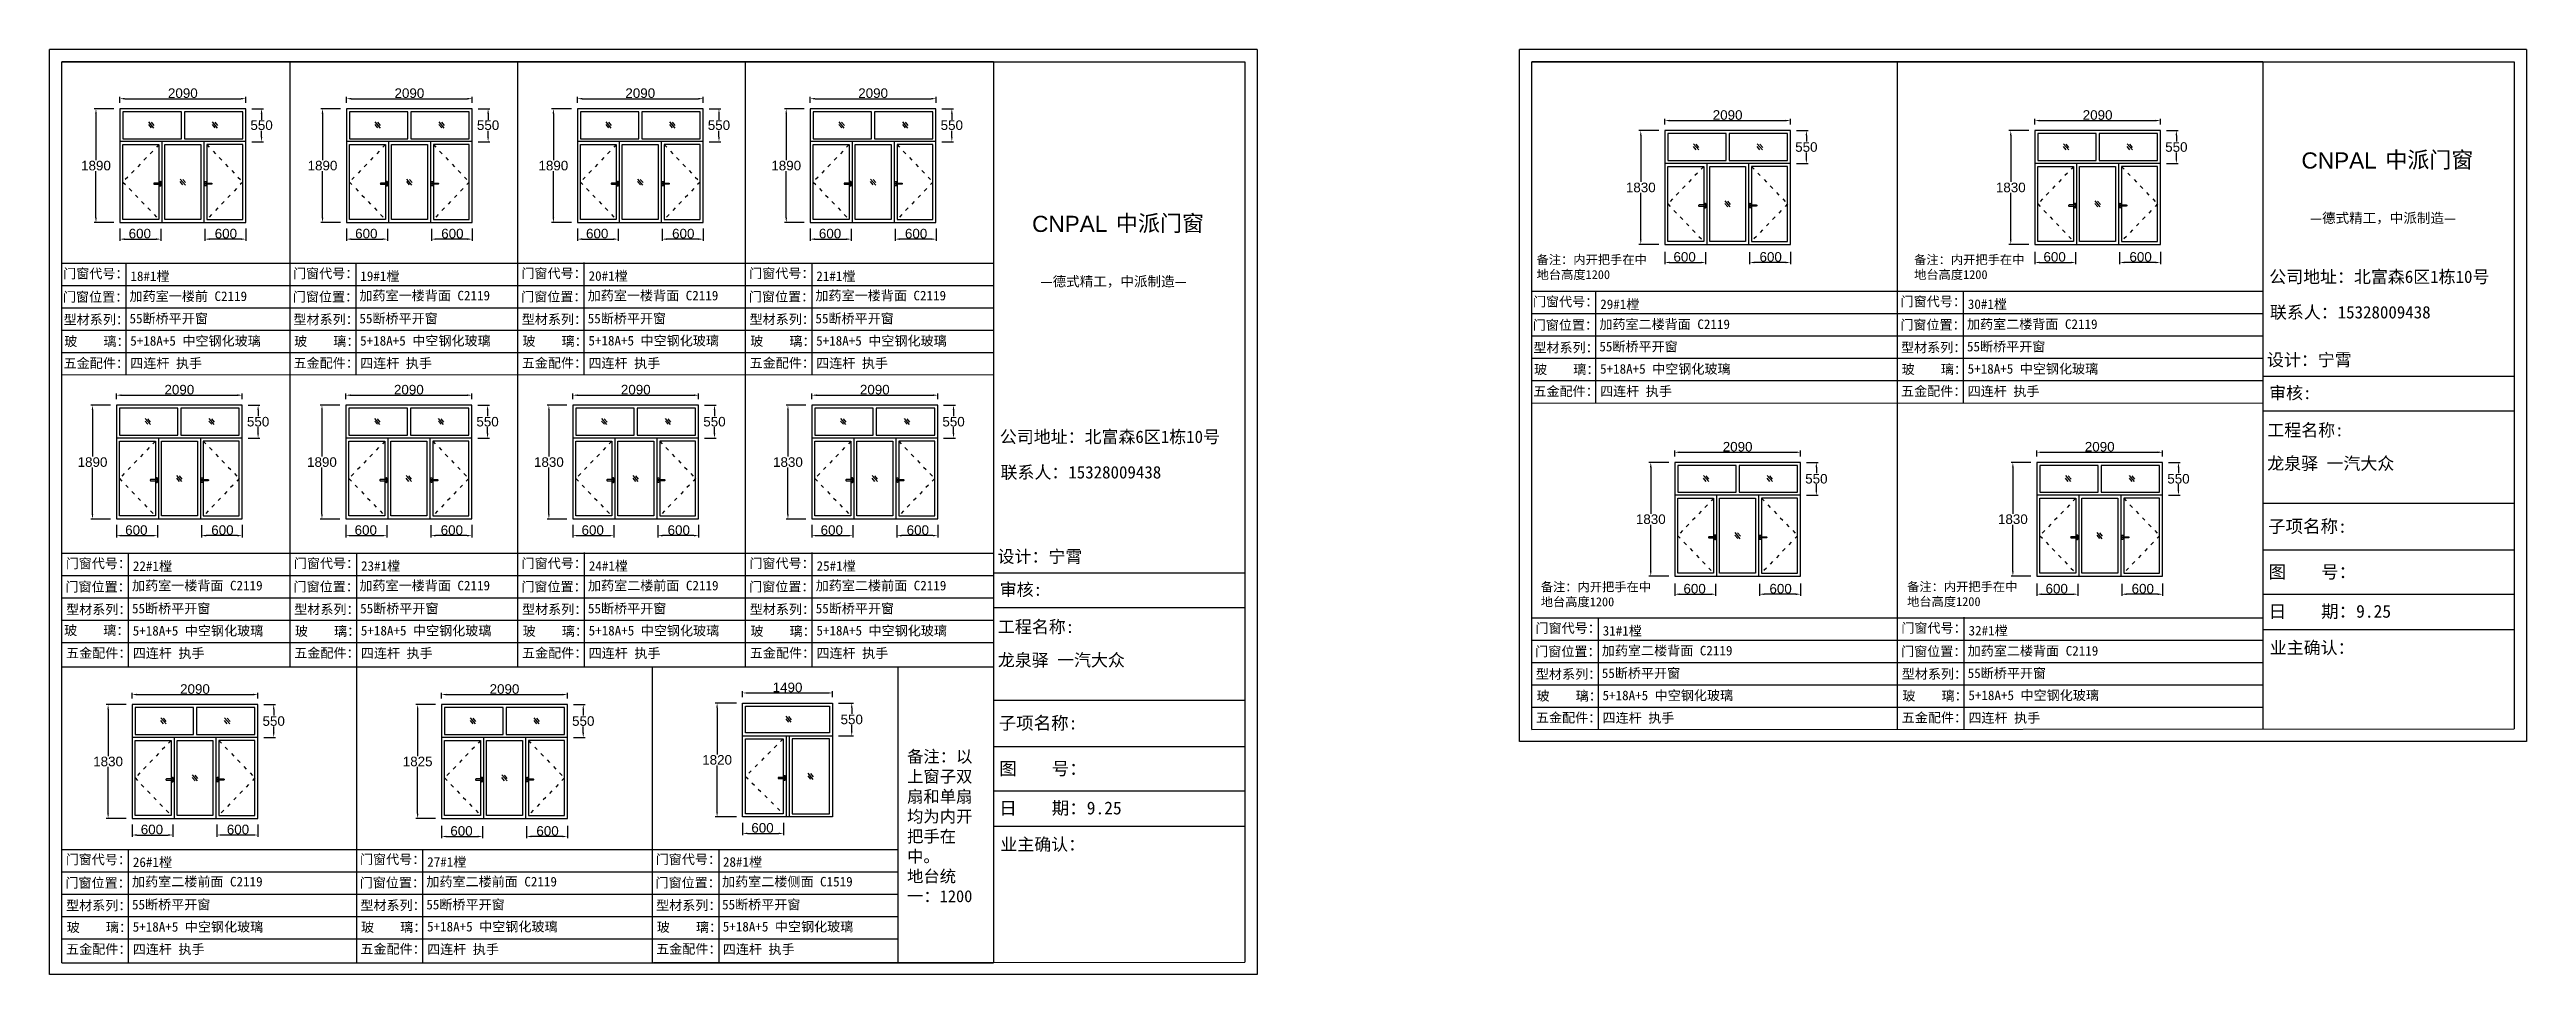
# Model space of a CAD drawing. Header units: inches. Extents: x -138455 to 599497, y -747149 to 13167.
# Drawn here: x 405323 to 446682, y -347679 to -332227 of the extents above; entities that cross this region are included whole.
import ezdxf

# ---------------------------------------------------------------- set-up
doc = ezdxf.new("R2010")
doc.units = ezdxf.units.IN
doc.header["$MEASUREMENT"] = 0
doc.header["$PDMODE"] = 35
doc.header["$PDSIZE"] = -3
doc.linetypes.add('ACAD_ISO03W100', pattern=[30, 12, -18])
doc.layers.add('0 @ 1', color=7, linetype='Continuous')
doc.styles.add('Annotative', font='arialbd.ttf')
doc.styles.add('MtXpl_', font='')
doc.styles.add('MtXpl__1', font='')
doc.styles.get("Standard").update_dxf_attribs({"font": 'arial.ttf'})
doc.styles.get('MtXpl_').set_extended_font_data('SimSun')
doc.styles.get('MtXpl__1').set_extended_font_data('SimSun', bold=True)
doc.dimstyles.get("Standard").update_dxf_attribs({"dimtxt": 80, "dimasz": 70, "dimexe": 40, "dimexo": 80, "dimgap": 0, "dimtad": 1, "dimtih": 1, "dimtoh": 1, "dimdec": 0, "dimzin": 0, "dimdsep": 46, "dimtxsty": 'Standard', "dimcen": 0.09, "dimadec": 0, "dimazin": 0, "dimtfac": 1, "dimtdec": 0, "dimtofl": 0, "dimtmove": 0, "dimatfit": 3, "dimfxl": 0, "dimtolj": 1, "dimtzin": 0, "dimarcsym": 0})

msp = doc.modelspace()

# ---------------------------------------------------------------- texts
for p in [(442925.3, -334215.2), (421729.6, -335274.7)]:
    msp.add_text('CNPAL', height=269.64).set_placement(p)
for s, height, style, p in [('中派门窗', 269.64, 'MtXpl_', (444325.4, -334204.1)), ('中派门窗', 269.64, 'MtXpl_', (423129.7, -335263.6)), ('—德式精工，中派制造—', 165.935, 'MtXpl_', (443066.3, -335124.2)), ('门窗代号：', 160, 'MtXpl__1', (405550.6, -336049.5)), ('加药室一楼前 C2119', 160, 'MtXpl__1', (406659.2, -336427.9)), ('18#1樘', 160, 'MtXpl__1', (406673.6, -336094.3)), ('门窗代号：', 160, 'MtXpl__1', (409389.1, -336047.4)), ('加药室一楼背面 C2119', 160, 'MtXpl__1', (410497.7, -336417.7)), ('19#1樘', 160, 'MtXpl__1', (410512.1, -336092.2)), ('门窗代号：', 160, 'MtXpl__1', (413201, -336045.8)), ('加药室一楼背面 C2119', 160, 'MtXpl__1', (414309.6, -336417.7)), ('20#1樘', 160, 'MtXpl__1', (414324, -336090.6)), ('门窗代号：', 160, 'MtXpl__1', (417004.4, -336045.8)), ('加药室一楼背面 C2119', 160, 'MtXpl__1', (418112.1, -336417.7)), ('21#1樘', 160, 'MtXpl__1', (418126.5, -336093.1)), ('—德式精工，中派制造—', 165.935, 'MtXpl_', (421870.6, -336183.7)), ('公司地址：北富森6区1栋10号', 207.419, 'MtXpl_', (442386.6, -336126.9)), ('门窗位置：', 160, 'MtXpl__1', (405546.8, -336439.8)), ('型材系列：', 160, 'MtXpl__1', (405557.9, -336817.3)), ('55断桥平开窗', 160, 'MtXpl__1', (406659.2, -336801.1)), ('门窗位置：', 160, 'MtXpl__1', (409385.3, -336437.7)), ('型材系列：', 160, 'MtXpl__1', (409396.4, -336815.2)), ('55断桥平开窗', 160, 'MtXpl__1', (410497.7, -336801.1)), ('门窗位置：', 160, 'MtXpl__1', (413197.2, -336436.2)), ('型材系列：', 160, 'MtXpl__1', (413208.3, -336813.7)), ('55断桥平开窗', 160, 'MtXpl__1', (414309.6, -336801.1)), ('门窗位置：', 160, 'MtXpl__1', (417000.6, -336436.2)), ('型材系列：', 160, 'MtXpl__1', (417011.7, -336813.7)), ('55断桥平开窗', 160, 'MtXpl__1', (418112.1, -336801.1)), ('门窗代号：', 160, 'MtXpl__1', (430092.8, -336518)), ('29#1樘', 160, 'MtXpl__1', (431215.8, -336562.8)), ('门窗代号：', 160, 'MtXpl__1', (436230.8, -336515.9)), ('30#1樘', 160, 'MtXpl__1', (437353.8, -336560.7)), ('联系人：15328009438', 207.419, 'MtXpl_', (442397.9, -336719.9)), ('玻    璃：', 160, 'MtXpl__1', (405569.3, -337181.7)), ('5+18A+5 中空钢化玻璃', 160, 'MtXpl__1', (406670.8, -337174.2)), ('玻    璃：', 160, 'MtXpl__1', (409407.9, -337179.6)), ('5+18A+5 中空钢化玻璃', 160, 'MtXpl__1', (410509.3, -337172.1)), ('玻    璃：', 160, 'MtXpl__1', (413219.7, -337178.1)), ('5+18A+5 中空钢化玻璃', 160, 'MtXpl__1', (414321.2, -337170.6)), ('玻    璃：', 160, 'MtXpl__1', (417023.1, -337178.1)), ('5+18A+5 中空钢化玻璃', 160, 'MtXpl__1', (418123.7, -337173)), ('门窗位置：', 160, 'MtXpl__1', (430089, -336908.3)), ('加药室二楼背面 C2119', 160, 'MtXpl__1', (431201.4, -336896.4)), ('门窗位置：', 160, 'MtXpl__1', (436227, -336906.2)), ('加药室二楼背面 C2119', 160, 'MtXpl__1', (437339.3, -336894.4)), ('五金配件：', 160, 'MtXpl__1', (405558.3, -337546.5)), ('四连杆 执手', 160, 'MtXpl__1', (406670.8, -337547.3)), ('五金配件：', 160, 'MtXpl__1', (409396.8, -337544.4)), ('四连杆 执手', 160, 'MtXpl__1', (410509.3, -337547.3)), ('五金配件：', 160, 'MtXpl__1', (413208.7, -337542.9)), ('四连杆 执手', 160, 'MtXpl__1', (414321.2, -337547.3)), ('五金配件：', 160, 'MtXpl__1', (417012.1, -337542.9)), ('四连杆 执手', 160, 'MtXpl__1', (418123.7, -337547.3)), ('型材系列：', 160, 'MtXpl__1', (430100.1, -337285.8)), ('玻    璃：', 160, 'MtXpl__1', (430111.6, -337650.2)), ('55断桥平开窗', 160, 'MtXpl__1', (431201.4, -337269.6)), ('5+18A+5 中空钢化玻璃', 160, 'MtXpl__1', (431213, -337642.7)), ('型材系列：', 160, 'MtXpl__1', (436238.1, -337283.7)), ('玻    璃：', 160, 'MtXpl__1', (436249.5, -337648.1)), ('55断桥平开窗', 160, 'MtXpl__1', (437339.3, -337269.6)), ('5+18A+5 中空钢化玻璃', 160, 'MtXpl__1', (437351, -337640.6)), ('设计：宁霄', 207.42, 'MtXpl_', (442349.3, -337514.3)), ('五金配件：', 160, 'MtXpl__1', (430100.5, -338015)), ('四连杆 执手', 160, 'MtXpl__1', (431213, -338015.8)), ('五金配件：', 160, 'MtXpl__1', (436238.4, -338012.9)), ('四连杆 执手', 160, 'MtXpl__1', (437351, -338015.8)), ('审核:', 207.42, 'MtXpl_', (442384.9, -338066.7)), ('公司地址：北富森6区1栋10号', 207.419, 'MtXpl_', (421190.9, -338800.1)), ('工程名称:', 207.42, 'MtXpl_', (442354.5, -338687.9)), ('龙泉驿 一汽大众 ', 207.42, 'MtXpl_', (442353.1, -339244.5)), ('联系人：15328009438', 207.419, 'MtXpl_', (421202.2, -339393.1)), ('子项名称:', 214.34, 'MtXpl_', (442366.5, -340299.5)), ('门窗代号：', 160, 'MtXpl__1', (405592, -340891.7)), ('22#1樘', 160, 'MtXpl__1', (406715, -340936.5)), ('门窗代号：', 160, 'MtXpl__1', (409401.4, -340890.2)), ('23#1樘', 160, 'MtXpl__1', (410524.4, -340935)), ('门窗代号：', 160, 'MtXpl__1', (413204.8, -340890.2)), ('24#1樘', 160, 'MtXpl__1', (414327.7, -340935)), ('门窗代号：', 160, 'MtXpl__1', (417008.1, -340890.2)), ('25#1樘', 160, 'MtXpl__1', (418131.1, -340935)), ('设计：宁霄', 207.42, 'MtXpl_', (421153.6, -340800)), ('门窗位置：', 160, 'MtXpl__1', (405588.2, -341282.1)), ('加药室一楼背面 C2119', 160, 'MtXpl__1', (406700.5, -341262)), ('门窗位置：', 160, 'MtXpl__1', (409397.6, -341280.6)), ('加药室一楼背面 C2119', 160, 'MtXpl__1', (410497.7, -341262)), ('门窗位置：', 160, 'MtXpl__1', (413201, -341280.6)), ('加药室二楼前面 C2119', 160, 'MtXpl__1', (414313.3, -341262)), ('门窗位置：', 160, 'MtXpl__1', (417004.3, -341280.6)), ('加药室二楼前面 C2119', 160, 'MtXpl__1', (418116.7, -341262)), ('审核:', 207.42, 'MtXpl_', (421189.2, -341352.4)), ('图    号：', 214.34, 'MtXpl_', (442376.7, -341059.5)), ('型材系列：', 160, 'MtXpl__1', (405599.3, -341659.6)), ('55断桥平开窗', 160, 'MtXpl__1', (406700.5, -341645.4)), ('型材系列：', 160, 'MtXpl__1', (409408.7, -341658.1)), ('55断桥平开窗', 160, 'MtXpl__1', (410509.9, -341645.4)), ('型材系列：', 160, 'MtXpl__1', (413212, -341658.1)), ('55断桥平开窗', 160, 'MtXpl__1', (414313.3, -341645.4)), ('型材系列：', 160, 'MtXpl__1', (417015.4, -341658.1)), ('55断桥平开窗', 160, 'MtXpl__1', (418116.7, -341645.4)), ('日    期：9.25', 214.336, 'MtXpl_', (442377.4, -341718.9)), ('玻    璃：', 160, 'MtXpl__1', (405567.4, -342009.5)), ('5+18A+5 中空钢化玻璃', 160, 'MtXpl__1', (406712.1, -342016.5)), ('玻    璃：', 160, 'MtXpl__1', (409420.1, -342022.5)), ('5+18A+5 中空钢化玻璃', 160, 'MtXpl__1', (410521.5, -342014.9)), ('玻    璃：', 160, 'MtXpl__1', (413223.5, -342022.5)), ('5+18A+5 中空钢化玻璃', 160, 'MtXpl__1', (414324.9, -342014.9)), ('玻    璃：', 160, 'MtXpl__1', (417026.9, -342022.5)), ('5+18A+5 中空钢化玻璃', 160, 'MtXpl__1', (418128.3, -342014.9)), ('工程名称:', 207.42, 'MtXpl_', (421158.8, -341973.6)), ('门窗代号：', 160, 'MtXpl__1', (430134.2, -341971.7)), ('31#1樘', 160, 'MtXpl__1', (431257.2, -342016.5)), ('门窗代号：', 160, 'MtXpl__1', (436243, -341970.2)), ('32#1樘', 160, 'MtXpl__1', (437366, -342015)), ('五金配件：', 160, 'MtXpl__1', (405599.6, -342388.8)), ('四连杆 执手', 160, 'MtXpl__1', (406712.1, -342391.7)), ('五金配件：', 160, 'MtXpl__1', (409409, -342387.3)), ('四连杆 执手', 160, 'MtXpl__1', (410521.5, -342391.7)), ('五金配件：', 160, 'MtXpl__1', (413212.4, -342387.3)), ('四连杆 执手', 160, 'MtXpl__1', (414324.9, -342391.7)), ('五金配件：', 160, 'MtXpl__1', (417015.8, -342387.3)), ('四连杆 执手', 160, 'MtXpl__1', (418128.3, -342391.7)), ('龙泉驿 一汽大众 ', 207.42, 'MtXpl_', (421157.4, -342530.1)), ('门窗位置：', 160, 'MtXpl__1', (430130.4, -342362.1)), ('加药室二楼背面 C2119', 160, 'MtXpl__1', (431242.7, -342348.7)), ('门窗位置：', 160, 'MtXpl__1', (436239.2, -342360.6)), ('加药室二楼背面 C2119', 160, 'MtXpl__1', (437351.6, -342352.3)), ('业主确认：', 207.42, 'MtXpl_', (442396, -342323.2)), ('型材系列：', 160, 'MtXpl__1', (430141.5, -342739.6)), ('55断桥平开窗', 160, 'MtXpl__1', (431242.7, -342725.4)), ('型材系列：', 160, 'MtXpl__1', (436250.3, -342738.1)), ('55断桥平开窗', 160, 'MtXpl__1', (437351.6, -342725.4)), ('玻    璃：', 160, 'MtXpl__1', (430152.9, -343104)), ('5+18A+5 中空钢化玻璃', 160, 'MtXpl__1', (431254.4, -343096.5)), ('玻    璃：', 160, 'MtXpl__1', (436261.8, -343102.5)), ('5+18A+5 中空钢化玻璃', 160, 'MtXpl__1', (437363.2, -343094.9)), ('子项名称:', 214.34, 'MtXpl_', (421170.7, -343585.1)), ('五金配件：', 160, 'MtXpl__1', (430141.8, -343468.8)), ('四连杆 执手', 160, 'MtXpl__1', (431254.4, -343471.7)), ('五金配件：', 160, 'MtXpl__1', (436250.7, -343467.3)), ('四连杆 执手', 160, 'MtXpl__1', (437363.2, -343471.7)), ('图    号：', 214.34, 'MtXpl_', (421180.9, -344345.2)), ('日    期：9.25', 214.336, 'MtXpl_', (421181.7, -345004.6)), ('门窗代号：', 160, 'MtXpl__1', (405592, -345837.7)), ('26#1樘', 160, 'MtXpl__1', (406715, -345882.5)), ('门窗代号：', 160, 'MtXpl__1', (410506.6, -345834.8)), ('27#1樘', 160, 'MtXpl__1', (411629.6, -345879.6)), ('门窗代号：', 160, 'MtXpl__1', (415444.3, -345834.8)), ('28#1樘', 160, 'MtXpl__1', (416567.3, -345879.6)), ('业主确认：', 207.42, 'MtXpl_', (421200.3, -345608.9)), ('门窗位置：', 160, 'MtXpl__1', (405588.2, -346228.1)), ('加药室二楼前面 C2119', 160, 'MtXpl__1', (406700.5, -346208)), ('门窗位置：', 160, 'MtXpl__1', (410502.8, -346225.2)), ('加药室二楼前面 C2119', 160, 'MtXpl__1', (411615.1, -346208)), ('门窗位置：', 160, 'MtXpl__1', (415440.5, -346225.2)), ('加药室二楼侧面 C1519', 160, 'MtXpl__1', (416552.9, -346208)), ('型材系列：', 160, 'MtXpl__1', (405599.3, -346605.6)), ('55断桥平开窗', 160, 'MtXpl__1', (406700.5, -346591.4)), ('型材系列：', 160, 'MtXpl__1', (410513.9, -346602.7)), ('55断桥平开窗', 160, 'MtXpl__1', (411615.1, -346591.4)), ('型材系列：', 160, 'MtXpl__1', (415451.6, -346602.7)), ('55断桥平开窗', 160, 'MtXpl__1', (416552.9, -346591.4)), ('玻    璃：', 160, 'MtXpl__1', (405610.7, -346970)), ('5+18A+5 中空钢化玻璃', 160, 'MtXpl__1', (406712.1, -346962.5)), ('玻    璃：', 160, 'MtXpl__1', (410525.3, -346967.1)), ('5+18A+5 中空钢化玻璃', 160, 'MtXpl__1', (411626.8, -346959.5)), ('玻    璃：', 160, 'MtXpl__1', (415463.1, -346967.1)), ('5+18A+5 中空钢化玻璃', 160, 'MtXpl__1', (416564.5, -346959.5)), ('五金配件：', 160, 'MtXpl__1', (405599.6, -347334.8)), ('四连杆 执手', 160, 'MtXpl__1', (406712.1, -347337.7)), ('五金配件：', 160, 'MtXpl__1', (410514.2, -347331.9)), ('四连杆 执手', 160, 'MtXpl__1', (411626.8, -347337.7)), ('五金配件：', 160, 'MtXpl__1', (415452, -347331.9)), ('四连杆 执手', 160, 'MtXpl__1', (416564.5, -347337.7))]:
    msp.add_text(s, height=height, dxfattribs=dict(style=style)).set_placement(p)
at = {"layer": '0 @ 1', "attachment_point": 1, "style": 'Annotative'}
for s, width, insert, char_height in [('{\\fSimSun|b1|i0|c134|p2;备注：内开把手在中\\P地台高度1200}', 2694.511, (430153, -335662.1), 150), ('{\\fSimSun|b1|i0|c134|p2;备注：内开把手在中\\P地台高度1200}', 2694.511, (436457, -335662.1), 150), ('{\\fSimSun|b1|i0|c134|p2;备注：内开把手在中\\P地台高度1200}', 2694.511, (430223, -341128.1), 150), ('{\\fSimSun|b1|i0|c134|p2;备注：内开把手在中\\P地台高度1200}', 2694.511, (436340, -341124.6), 150), ('{\\fSimSun|b1|i0|c134|p2;备注：以上窗子双扇和单扇均为内开把手在中。\\P地台统一：1200}', 1271.997, (419641.9, -343937), 200)]:
    msp.add_mtext_dynamic_manual_height_columns(s, width=width, gutter_width=903.5, heights=[0], dxfattribs=dict(at, insert=insert, char_height=char_height))

# ---------------------------------------------------------------- blocks, each defined once
blk = doc.blocks.new('123as')
at = {"color": 0}
for p, q in [((90189, 51387), (90252, 51462)), ((90194, 51330), (90312, 51470)), ((90251, 51335), (90314, 51410))]:
    blk.add_line(p, q, dxfattribs=at)
blk = doc.blocks.new('*D1916')
at = {"color": 0, "lineweight": -2, "transparency": 16777216}
for p, q in [((406499, -333117), (406499, -333019)), ((406579, -333049), (408519, -333049)), ((408599, -333117), (408599, -333019))]:
    blk.add_line(p, q, dxfattribs=at)
at = {"color": 0, "transparency": 16777216}
for points in [[(406579, -333035), (406579, -333062), (406499, -333049)], [(408519, -333035), (408519, -333062), (408599, -333049)]]:
    blk.add_solid(points, dxfattribs=at)
at = {"layer": 'Defpoints', "color": 0, "transparency": 16777216}
for p in [(406499, -333217), (408599, -333049), (408599, -333217)]:
    blk.add_point(p, dxfattribs=at)
at = {"color": 0, "transparency": 16777216, "insert": (407549, -332957), "char_height": 160, "attachment_point": 5}
blk.add_mtext('\\A1;2090', dxfattribs=at)
blk = doc.blocks.new('*D1917')
at = {"color": 0, "lineweight": -2, "transparency": 16777216}
for p, q in [((406399, -333217), (406069, -333217)), ((406099, -333297), (406099, -334075)), ((406099, -335037), (406099, -334258)), ((406399, -335117), (406069, -335117))]:
    blk.add_line(p, q, dxfattribs=at)
at = {"color": 0, "transparency": 16777216}
for points in [[(406085, -333297), (406112, -333297), (406099, -333217)], [(406085, -335037), (406112, -335037), (406099, -335117)]]:
    blk.add_solid(points, dxfattribs=at)
at = {"layer": 'Defpoints', "color": 0, "transparency": 16777216}
for p in [(406499, -333217), (406099, -335117), (406499, -335117)]:
    blk.add_point(p, dxfattribs=at)
at = {"color": 0, "transparency": 16777216, "insert": (406099, -334167), "char_height": 160, "attachment_point": 5}
blk.add_mtext('\\A1;1890', dxfattribs=at)
blk = doc.blocks.new('*D2023')
at = {"color": 0, "lineweight": -2, "transparency": 16777216}
for p, q in [((408699, -333217), (408894, -333217)), ((408864, -333297), (408864, -333400)), ((408864, -333687), (408864, -333583)), ((408699, -333767), (408894, -333767))]:
    blk.add_line(p, q, dxfattribs=at)
at = {"color": 0, "transparency": 16777216}
for points in [[(408850, -333297), (408877, -333297), (408864, -333217)], [(408850, -333687), (408877, -333687), (408864, -333767)]]:
    blk.add_solid(points, dxfattribs=at)
at = {"layer": 'Defpoints', "color": 0, "transparency": 16777216}
for p in [(408599, -333217), (408599, -333767), (408864, -333767)]:
    blk.add_point(p, dxfattribs=at)
at = {"color": 0, "transparency": 16777216, "insert": (408864, -333492), "char_height": 160, "attachment_point": 5}
blk.add_mtext('\\A1;550', dxfattribs=at)
blk = doc.blocks.new('dzcs')
blk.add_lwpolyline([(142096, -3328), (142196, -3328, 0.414214), (142206, -3318), (142206, -3318, 0.414214), (142196, -3308), (142096, -3308, 0.414214), (142086, -3318), (142086, -3318, 0.414214)], format="xyb", close=True)
blk.add_lwpolyline([(142182, -3328), (142182, -3342, 0.414214), (142196, -3355), (142196, -3355, 0.414214), (142209, -3342), (142209, -3294, 0.414214), (142196, -3280), (142196, -3280, 0.414214), (142182, -3294), (142182, -3308)], format="xyb")
blk = doc.blocks.new('*D1918')
at = {"color": 0, "lineweight": -2, "transparency": 16777216}
for p, q in [((410282, -333117), (410282, -333019)), ((410362, -333049), (412302, -333049)), ((412382, -333117), (412382, -333019))]:
    blk.add_line(p, q, dxfattribs=at)
at = {"color": 0, "transparency": 16777216}
for points in [[(410362, -333035), (410362, -333062), (410282, -333049)], [(412302, -333035), (412302, -333062), (412382, -333049)]]:
    blk.add_solid(points, dxfattribs=at)
at = {"layer": 'Defpoints', "color": 0, "transparency": 16777216}
for p in [(410282, -333217), (412382, -333049), (412382, -333217)]:
    blk.add_point(p, dxfattribs=at)
at = {"color": 0, "transparency": 16777216, "insert": (411332, -332957), "char_height": 160, "attachment_point": 5}
blk.add_mtext('\\A1;2090', dxfattribs=at)
blk = doc.blocks.new('*D1919')
at = {"color": 0, "lineweight": -2, "transparency": 16777216}
for p, q in [((410182, -333217), (409851, -333217)), ((409881, -333297), (409881, -334075)), ((409881, -335037), (409881, -334258)), ((410182, -335117), (409851, -335117))]:
    blk.add_line(p, q, dxfattribs=at)
at = {"color": 0, "transparency": 16777216}
for points in [[(409868, -333297), (409895, -333297), (409881, -333217)], [(409868, -335037), (409895, -335037), (409881, -335117)]]:
    blk.add_solid(points, dxfattribs=at)
at = {"layer": 'Defpoints', "color": 0, "transparency": 16777216}
for p in [(410282, -333217), (409881, -335117), (410282, -335117)]:
    blk.add_point(p, dxfattribs=at)
at = {"color": 0, "transparency": 16777216, "insert": (409881, -334167), "char_height": 160, "attachment_point": 5}
blk.add_mtext('\\A1;1890', dxfattribs=at)
blk = doc.blocks.new('*D2024')
at = {"color": 0, "lineweight": -2, "transparency": 16777216}
for p, q in [((412482, -333217), (412676, -333217)), ((412646, -333297), (412646, -333400)), ((412646, -333687), (412646, -333583)), ((412482, -333767), (412676, -333767))]:
    blk.add_line(p, q, dxfattribs=at)
at = {"color": 0, "transparency": 16777216}
for points in [[(412633, -333297), (412660, -333297), (412646, -333217)], [(412633, -333687), (412660, -333687), (412646, -333767)]]:
    blk.add_solid(points, dxfattribs=at)
at = {"layer": 'Defpoints', "color": 0, "transparency": 16777216}
for p in [(412382, -333217), (412382, -333767), (412646, -333767)]:
    blk.add_point(p, dxfattribs=at)
at = {"color": 0, "transparency": 16777216, "insert": (412646, -333492), "char_height": 160, "attachment_point": 5}
blk.add_mtext('\\A1;550', dxfattribs=at)
blk = doc.blocks.new('*D1920')
at = {"color": 0, "lineweight": -2, "transparency": 16777216}
for p, q in [((414137, -333117), (414137, -333019)), ((414217, -333049), (416157, -333049)), ((416237, -333117), (416237, -333019))]:
    blk.add_line(p, q, dxfattribs=at)
at = {"color": 0, "transparency": 16777216}
for points in [[(414217, -333035), (414217, -333062), (414137, -333049)], [(416157, -333035), (416157, -333062), (416237, -333049)]]:
    blk.add_solid(points, dxfattribs=at)
at = {"layer": 'Defpoints', "color": 0, "transparency": 16777216}
for p in [(414137, -333217), (416237, -333049), (416237, -333217)]:
    blk.add_point(p, dxfattribs=at)
at = {"color": 0, "transparency": 16777216, "insert": (415187, -332957), "char_height": 160, "attachment_point": 5}
blk.add_mtext('\\A1;2090', dxfattribs=at)
blk = doc.blocks.new('*D1921')
at = {"color": 0, "lineweight": -2, "transparency": 16777216}
for p, q in [((414037, -333217), (413706, -333217)), ((413736, -333297), (413736, -334075)), ((413736, -335037), (413736, -334258)), ((414037, -335117), (413706, -335117))]:
    blk.add_line(p, q, dxfattribs=at)
at = {"color": 0, "transparency": 16777216}
for points in [[(413723, -333297), (413750, -333297), (413736, -333217)], [(413723, -335037), (413750, -335037), (413736, -335117)]]:
    blk.add_solid(points, dxfattribs=at)
at = {"layer": 'Defpoints', "color": 0, "transparency": 16777216}
for p in [(414137, -333217), (413736, -335117), (414137, -335117)]:
    blk.add_point(p, dxfattribs=at)
at = {"color": 0, "transparency": 16777216, "insert": (413736, -334167), "char_height": 160, "attachment_point": 5}
blk.add_mtext('\\A1;1890', dxfattribs=at)
blk = doc.blocks.new('*D2025')
at = {"color": 0, "lineweight": -2, "transparency": 16777216}
for p, q in [((416337, -333217), (416531, -333217)), ((416501, -333297), (416501, -333400)), ((416501, -333687), (416501, -333583)), ((416337, -333767), (416531, -333767))]:
    blk.add_line(p, q, dxfattribs=at)
at = {"color": 0, "transparency": 16777216}
for points in [[(416488, -333297), (416515, -333297), (416501, -333217)], [(416488, -333687), (416515, -333687), (416501, -333767)]]:
    blk.add_solid(points, dxfattribs=at)
at = {"layer": 'Defpoints', "color": 0, "transparency": 16777216}
for p in [(416237, -333217), (416237, -333767), (416501, -333767)]:
    blk.add_point(p, dxfattribs=at)
at = {"color": 0, "transparency": 16777216, "insert": (416501, -333492), "char_height": 160, "attachment_point": 5}
blk.add_mtext('\\A1;550', dxfattribs=at)
blk = doc.blocks.new('*D1922')
at = {"color": 0, "lineweight": -2, "transparency": 16777216}
for p, q in [((418025, -333117), (418025, -333019)), ((418105, -333049), (420045, -333049)), ((420125, -333117), (420125, -333019))]:
    blk.add_line(p, q, dxfattribs=at)
at = {"color": 0, "transparency": 16777216}
for points in [[(418105, -333035), (418105, -333062), (418025, -333049)], [(420045, -333035), (420045, -333062), (420125, -333049)]]:
    blk.add_solid(points, dxfattribs=at)
at = {"layer": 'Defpoints', "color": 0, "transparency": 16777216}
for p in [(418025, -333217), (420125, -333049), (420125, -333217)]:
    blk.add_point(p, dxfattribs=at)
at = {"color": 0, "transparency": 16777216, "insert": (419075, -332957), "char_height": 160, "attachment_point": 5}
blk.add_mtext('\\A1;2090', dxfattribs=at)
blk = doc.blocks.new('*D1923')
at = {"color": 0, "lineweight": -2, "transparency": 16777216}
for p, q in [((417925, -333217), (417594, -333217)), ((417624, -333297), (417624, -334075)), ((417624, -335037), (417624, -334258)), ((417925, -335117), (417594, -335117))]:
    blk.add_line(p, q, dxfattribs=at)
at = {"color": 0, "transparency": 16777216}
for points in [[(417611, -333297), (417638, -333297), (417624, -333217)], [(417611, -335037), (417638, -335037), (417624, -335117)]]:
    blk.add_solid(points, dxfattribs=at)
at = {"layer": 'Defpoints', "color": 0, "transparency": 16777216}
for p in [(418025, -333217), (417624, -335117), (418025, -335117)]:
    blk.add_point(p, dxfattribs=at)
at = {"color": 0, "transparency": 16777216, "insert": (417624, -334167), "char_height": 160, "attachment_point": 5}
blk.add_mtext('\\A1;1890', dxfattribs=at)
blk = doc.blocks.new('*D2026')
at = {"color": 0, "lineweight": -2, "transparency": 16777216}
for p, q in [((420225, -333217), (420419, -333217)), ((420389, -333297), (420389, -333400)), ((420389, -333687), (420389, -333583)), ((420225, -333767), (420419, -333767))]:
    blk.add_line(p, q, dxfattribs=at)
at = {"color": 0, "transparency": 16777216}
for points in [[(420376, -333297), (420403, -333297), (420389, -333217)], [(420376, -333687), (420403, -333687), (420389, -333767)]]:
    blk.add_solid(points, dxfattribs=at)
at = {"layer": 'Defpoints', "color": 0, "transparency": 16777216}
for p in [(420125, -333217), (420125, -333767), (420389, -333767)]:
    blk.add_point(p, dxfattribs=at)
at = {"color": 0, "transparency": 16777216, "insert": (420389, -333492), "char_height": 160, "attachment_point": 5}
blk.add_mtext('\\A1;550', dxfattribs=at)
blk = doc.blocks.new('*D1924')
at = {"color": 0, "lineweight": -2, "transparency": 16777216}
for p, q in [((406441, -338070), (406441, -337972)), ((406521, -338002), (408461, -338002)), ((408541, -338070), (408541, -337972))]:
    blk.add_line(p, q, dxfattribs=at)
at = {"color": 0, "transparency": 16777216}
for points in [[(406521, -337988), (406521, -338015), (406441, -338002)], [(408461, -337988), (408461, -338015), (408541, -338002)]]:
    blk.add_solid(points, dxfattribs=at)
at = {"layer": 'Defpoints', "color": 0, "transparency": 16777216}
for p in [(406441, -338170), (408541, -338002), (408541, -338170)]:
    blk.add_point(p, dxfattribs=at)
at = {"color": 0, "transparency": 16777216, "insert": (407491, -337910), "char_height": 160, "attachment_point": 5}
blk.add_mtext('\\A1;2090', dxfattribs=at)
blk = doc.blocks.new('*D1925')
at = {"color": 0, "lineweight": -2, "transparency": 16777216}
for p, q in [((406341, -338170), (406011, -338170)), ((406041, -338250), (406041, -339028)), ((406041, -339990), (406041, -339211)), ((406341, -340070), (406011, -340070))]:
    blk.add_line(p, q, dxfattribs=at)
at = {"color": 0, "transparency": 16777216}
for points in [[(406027, -338250), (406054, -338250), (406041, -338170)], [(406027, -339990), (406054, -339990), (406041, -340070)]]:
    blk.add_solid(points, dxfattribs=at)
at = {"layer": 'Defpoints', "color": 0, "transparency": 16777216}
for p in [(406441, -338170), (406041, -340070), (406441, -340070)]:
    blk.add_point(p, dxfattribs=at)
at = {"color": 0, "transparency": 16777216, "insert": (406041, -339120), "char_height": 160, "attachment_point": 5}
blk.add_mtext('\\A1;1890', dxfattribs=at)
blk = doc.blocks.new('*D2027')
at = {"color": 0, "lineweight": -2, "transparency": 16777216}
for p, q in [((408641, -338170), (408836, -338170)), ((408806, -338250), (408806, -338353)), ((408641, -338720), (408836, -338720)), ((408806, -338640), (408806, -338536))]:
    blk.add_line(p, q, dxfattribs=at)
at = {"color": 0, "transparency": 16777216}
for points in [[(408792, -338250), (408819, -338250), (408806, -338170)], [(408792, -338640), (408819, -338640), (408806, -338720)]]:
    blk.add_solid(points, dxfattribs=at)
at = {"layer": 'Defpoints', "color": 0, "transparency": 16777216}
for p in [(408541, -338170), (408541, -338720), (408806, -338720)]:
    blk.add_point(p, dxfattribs=at)
at = {"color": 0, "transparency": 16777216, "insert": (408806, -338445), "char_height": 160, "attachment_point": 5}
blk.add_mtext('\\A1;550', dxfattribs=at)
blk = doc.blocks.new('*D1926')
at = {"color": 0, "lineweight": -2, "transparency": 16777216}
for p, q in [((410273, -338070), (410273, -337972)), ((410353, -338002), (412293, -338002)), ((412373, -338070), (412373, -337972))]:
    blk.add_line(p, q, dxfattribs=at)
at = {"color": 0, "transparency": 16777216}
for points in [[(410353, -337988), (410353, -338015), (410273, -338002)], [(412293, -337988), (412293, -338015), (412373, -338002)]]:
    blk.add_solid(points, dxfattribs=at)
at = {"layer": 'Defpoints', "color": 0, "transparency": 16777216}
for p in [(410273, -338170), (412373, -338002), (412373, -338170)]:
    blk.add_point(p, dxfattribs=at)
at = {"color": 0, "transparency": 16777216, "insert": (411323, -337910), "char_height": 160, "attachment_point": 5}
blk.add_mtext('\\A1;2090', dxfattribs=at)
blk = doc.blocks.new('*D1927')
at = {"color": 0, "lineweight": -2, "transparency": 16777216}
for p, q in [((410173, -338170), (409842, -338170)), ((409872, -338250), (409872, -339028)), ((409872, -339990), (409872, -339211)), ((410173, -340070), (409842, -340070))]:
    blk.add_line(p, q, dxfattribs=at)
at = {"color": 0, "transparency": 16777216}
for points in [[(409859, -338250), (409886, -338250), (409872, -338170)], [(409859, -339990), (409886, -339990), (409872, -340070)]]:
    blk.add_solid(points, dxfattribs=at)
at = {"layer": 'Defpoints', "color": 0, "transparency": 16777216}
for p in [(410273, -338170), (409872, -340070), (410273, -340070)]:
    blk.add_point(p, dxfattribs=at)
at = {"color": 0, "transparency": 16777216, "insert": (409872, -339120), "char_height": 160, "attachment_point": 5}
blk.add_mtext('\\A1;1890', dxfattribs=at)
blk = doc.blocks.new('*D2028')
at = {"color": 0, "lineweight": -2, "transparency": 16777216}
for p, q in [((412473, -338170), (412667, -338170)), ((412637, -338250), (412637, -338353)), ((412473, -338720), (412667, -338720)), ((412637, -338640), (412637, -338536))]:
    blk.add_line(p, q, dxfattribs=at)
at = {"color": 0, "transparency": 16777216}
for points in [[(412624, -338250), (412651, -338250), (412637, -338170)], [(412624, -338640), (412651, -338640), (412637, -338720)]]:
    blk.add_solid(points, dxfattribs=at)
at = {"layer": 'Defpoints', "color": 0, "transparency": 16777216}
for p in [(412373, -338170), (412373, -338720), (412637, -338720)]:
    blk.add_point(p, dxfattribs=at)
at = {"color": 0, "transparency": 16777216, "insert": (412637, -338445), "char_height": 160, "attachment_point": 5}
blk.add_mtext('\\A1;550', dxfattribs=at)
blk = doc.blocks.new('*D1928')
at = {"color": 0, "lineweight": -2, "transparency": 16777216}
for p, q in [((414062, -338070), (414062, -337972)), ((414142, -338002), (416082, -338002)), ((416162, -338070), (416162, -337972))]:
    blk.add_line(p, q, dxfattribs=at)
at = {"color": 0, "transparency": 16777216}
for points in [[(414142, -337988), (414142, -338015), (414062, -338002)], [(416082, -337988), (416082, -338015), (416162, -338002)]]:
    blk.add_solid(points, dxfattribs=at)
at = {"layer": 'Defpoints', "color": 0, "transparency": 16777216}
for p in [(414062, -338170), (416162, -338002), (416162, -338170)]:
    blk.add_point(p, dxfattribs=at)
at = {"color": 0, "transparency": 16777216, "insert": (415112, -337910), "char_height": 160, "attachment_point": 5}
blk.add_mtext('\\A1;2090', dxfattribs=at)
blk = doc.blocks.new('*D1929')
at = {"color": 0, "lineweight": -2, "transparency": 16777216}
for p, q in [((413962, -338170), (413631, -338170)), ((413661, -338250), (413661, -339028)), ((413661, -339990), (413661, -339211)), ((413962, -340070), (413631, -340070))]:
    blk.add_line(p, q, dxfattribs=at)
at = {"color": 0, "transparency": 16777216}
for points in [[(413648, -338250), (413675, -338250), (413661, -338170)], [(413648, -339990), (413675, -339990), (413661, -340070)]]:
    blk.add_solid(points, dxfattribs=at)
at = {"layer": 'Defpoints', "color": 0, "transparency": 16777216}
for p in [(414062, -338170), (413661, -340070), (414062, -340070)]:
    blk.add_point(p, dxfattribs=at)
at = {"color": 0, "transparency": 16777216, "insert": (413661, -339120), "char_height": 160, "attachment_point": 5}
blk.add_mtext('\\A1;1830', dxfattribs=at)
blk = doc.blocks.new('*D2029')
at = {"color": 0, "lineweight": -2, "transparency": 16777216}
for p, q in [((416262, -338170), (416456, -338170)), ((416426, -338250), (416426, -338353)), ((416262, -338720), (416456, -338720)), ((416426, -338640), (416426, -338536))]:
    blk.add_line(p, q, dxfattribs=at)
at = {"color": 0, "transparency": 16777216}
for points in [[(416413, -338250), (416440, -338250), (416426, -338170)], [(416413, -338640), (416440, -338640), (416426, -338720)]]:
    blk.add_solid(points, dxfattribs=at)
at = {"layer": 'Defpoints', "color": 0, "transparency": 16777216}
for p in [(416162, -338170), (416162, -338720), (416426, -338720)]:
    blk.add_point(p, dxfattribs=at)
at = {"color": 0, "transparency": 16777216, "insert": (416426, -338445), "char_height": 160, "attachment_point": 5}
blk.add_mtext('\\A1;550', dxfattribs=at)
blk = doc.blocks.new('*D1930')
at = {"color": 0, "lineweight": -2, "transparency": 16777216}
for p, q in [((418053, -338070), (418053, -337972)), ((418133, -338002), (420073, -338002)), ((420153, -338070), (420153, -337972))]:
    blk.add_line(p, q, dxfattribs=at)
at = {"color": 0, "transparency": 16777216}
for points in [[(418133, -337988), (418133, -338015), (418053, -338002)], [(420073, -337988), (420073, -338015), (420153, -338002)]]:
    blk.add_solid(points, dxfattribs=at)
at = {"layer": 'Defpoints', "color": 0, "transparency": 16777216}
for p in [(418053, -338170), (420153, -338002), (420153, -338170)]:
    blk.add_point(p, dxfattribs=at)
at = {"color": 0, "transparency": 16777216, "insert": (419103, -337910), "char_height": 160, "attachment_point": 5}
blk.add_mtext('\\A1;2090', dxfattribs=at)
blk = doc.blocks.new('*D1931')
at = {"color": 0, "lineweight": -2, "transparency": 16777216}
for p, q in [((417953, -338170), (417623, -338170)), ((417653, -338250), (417653, -339028)), ((417653, -339990), (417653, -339211)), ((417953, -340070), (417623, -340070))]:
    blk.add_line(p, q, dxfattribs=at)
at = {"color": 0, "transparency": 16777216}
for points in [[(417639, -338250), (417666, -338250), (417653, -338170)], [(417639, -339990), (417666, -339990), (417653, -340070)]]:
    blk.add_solid(points, dxfattribs=at)
at = {"layer": 'Defpoints', "color": 0, "transparency": 16777216}
for p in [(418053, -338170), (417653, -340070), (418053, -340070)]:
    blk.add_point(p, dxfattribs=at)
at = {"color": 0, "transparency": 16777216, "insert": (417653, -339120), "char_height": 160, "attachment_point": 5}
blk.add_mtext('\\A1;1830', dxfattribs=at)
blk = doc.blocks.new('*D2030')
at = {"color": 0, "lineweight": -2, "transparency": 16777216}
for p, q in [((420253, -338170), (420448, -338170)), ((420418, -338250), (420418, -338353)), ((420253, -338720), (420448, -338720)), ((420418, -338640), (420418, -338536))]:
    blk.add_line(p, q, dxfattribs=at)
at = {"color": 0, "transparency": 16777216}
for points in [[(420404, -338250), (420431, -338250), (420418, -338170)], [(420404, -338640), (420431, -338640), (420418, -338720)]]:
    blk.add_solid(points, dxfattribs=at)
at = {"layer": 'Defpoints', "color": 0, "transparency": 16777216}
for p in [(420153, -338170), (420153, -338720), (420418, -338720)]:
    blk.add_point(p, dxfattribs=at)
at = {"color": 0, "transparency": 16777216, "insert": (420418, -338445), "char_height": 160, "attachment_point": 5}
blk.add_mtext('\\A1;550', dxfattribs=at)
blk = doc.blocks.new('*D1932')
at = {"color": 0, "lineweight": -2, "transparency": 16777216}
for p, q in [((406702, -343071), (406702, -342973)), ((406782, -343003), (408722, -343003)), ((408802, -343071), (408802, -342973))]:
    blk.add_line(p, q, dxfattribs=at)
at = {"color": 0, "transparency": 16777216}
for points in [[(406782, -342989), (406782, -343016), (406702, -343003)], [(408722, -342989), (408722, -343016), (408802, -343003)]]:
    blk.add_solid(points, dxfattribs=at)
at = {"layer": 'Defpoints', "color": 0, "transparency": 16777216}
for p in [(406702, -343171), (408802, -343003), (408802, -343171)]:
    blk.add_point(p, dxfattribs=at)
at = {"color": 0, "transparency": 16777216, "insert": (407752, -342911), "char_height": 160, "attachment_point": 5}
blk.add_mtext('\\A1;2090', dxfattribs=at)
blk = doc.blocks.new('*D1933')
at = {"color": 0, "lineweight": -2, "transparency": 16777216}
for p, q in [((406602, -343171), (406271, -343171)), ((406301, -343251), (406301, -344029)), ((406301, -344991), (406301, -344212)), ((406602, -345071), (406271, -345071))]:
    blk.add_line(p, q, dxfattribs=at)
at = {"color": 0, "transparency": 16777216}
for points in [[(406288, -343251), (406315, -343251), (406301, -343171)], [(406288, -344991), (406315, -344991), (406301, -345071)]]:
    blk.add_solid(points, dxfattribs=at)
at = {"layer": 'Defpoints', "color": 0, "transparency": 16777216}
for p in [(406702, -343171), (406301, -345071), (406702, -345071)]:
    blk.add_point(p, dxfattribs=at)
at = {"color": 0, "transparency": 16777216, "insert": (406301, -344121), "char_height": 160, "attachment_point": 5}
blk.add_mtext('\\A1;1830', dxfattribs=at)
blk = doc.blocks.new('*D2031')
at = {"color": 0, "lineweight": -2, "transparency": 16777216}
for p, q in [((408902, -343171), (409096, -343171)), ((409066, -343251), (409066, -343354)), ((409066, -343641), (409066, -343537)), ((408902, -343721), (409096, -343721))]:
    blk.add_line(p, q, dxfattribs=at)
at = {"color": 0, "transparency": 16777216}
for points in [[(409053, -343251), (409080, -343251), (409066, -343171)], [(409053, -343641), (409080, -343641), (409066, -343721)]]:
    blk.add_solid(points, dxfattribs=at)
at = {"layer": 'Defpoints', "color": 0, "transparency": 16777216}
for p in [(408802, -343171), (408802, -343721), (409066, -343721)]:
    blk.add_point(p, dxfattribs=at)
at = {"color": 0, "transparency": 16777216, "insert": (409066, -343446), "char_height": 160, "attachment_point": 5}
blk.add_mtext('\\A1;550', dxfattribs=at)
blk = doc.blocks.new('*D1934')
at = {"color": 0, "lineweight": -2, "transparency": 16777216}
for p, q in [((411870, -343071), (411870, -342973)), ((411950, -343003), (413890, -343003)), ((413970, -343071), (413970, -342973))]:
    blk.add_line(p, q, dxfattribs=at)
at = {"color": 0, "transparency": 16777216}
for points in [[(411950, -342989), (411950, -343016), (411870, -343003)], [(413890, -342989), (413890, -343016), (413970, -343003)]]:
    blk.add_solid(points, dxfattribs=at)
at = {"layer": 'Defpoints', "color": 0, "transparency": 16777216}
for p in [(411870, -343171), (413970, -343003), (413970, -343171)]:
    blk.add_point(p, dxfattribs=at)
at = {"color": 0, "transparency": 16777216, "insert": (412920, -342911), "char_height": 160, "attachment_point": 5}
blk.add_mtext('\\A1;2090', dxfattribs=at)
blk = doc.blocks.new('*D1935')
at = {"color": 0, "lineweight": -2, "transparency": 16777216}
for p, q in [((411770, -343171), (411440, -343171)), ((411470, -343251), (411470, -344029)), ((411470, -344991), (411470, -344212)), ((411770, -345071), (411440, -345071))]:
    blk.add_line(p, q, dxfattribs=at)
at = {"color": 0, "transparency": 16777216}
for points in [[(411456, -343251), (411483, -343251), (411470, -343171)], [(411456, -344991), (411483, -344991), (411470, -345071)]]:
    blk.add_solid(points, dxfattribs=at)
at = {"layer": 'Defpoints', "color": 0, "transparency": 16777216}
for p in [(411870, -343171), (411470, -345071), (411870, -345071)]:
    blk.add_point(p, dxfattribs=at)
at = {"color": 0, "transparency": 16777216, "insert": (411470, -344121), "char_height": 160, "attachment_point": 5}
blk.add_mtext('\\A1;1825', dxfattribs=at)
blk = doc.blocks.new('*D2032')
at = {"color": 0, "lineweight": -2, "transparency": 16777216}
for p, q in [((414070, -343171), (414265, -343171)), ((414235, -343251), (414235, -343354)), ((414235, -343641), (414235, -343537)), ((414070, -343721), (414265, -343721))]:
    blk.add_line(p, q, dxfattribs=at)
at = {"color": 0, "transparency": 16777216}
for points in [[(414221, -343251), (414248, -343251), (414235, -343171)], [(414221, -343641), (414248, -343641), (414235, -343721)]]:
    blk.add_solid(points, dxfattribs=at)
at = {"layer": 'Defpoints', "color": 0, "transparency": 16777216}
for p in [(413970, -343171), (413970, -343721), (414235, -343721)]:
    blk.add_point(p, dxfattribs=at)
at = {"color": 0, "transparency": 16777216, "insert": (414235, -343446), "char_height": 160, "attachment_point": 5}
blk.add_mtext('\\A1;550', dxfattribs=at)
blk = doc.blocks.new('*D1969')
at = {"color": 0, "lineweight": -2, "transparency": 16777216}
for p, q in [((407917, -335220), (407917, -335425)), ((408519, -335395), (407997, -335395)), ((408599, -335217), (408599, -335425))]:
    blk.add_line(p, q, dxfattribs=at)
at = {"color": 0, "transparency": 16777216}
for points in [[(407997, -335381), (407997, -335408), (407917, -335395)], [(408519, -335381), (408519, -335408), (408599, -335395)]]:
    blk.add_solid(points, dxfattribs=at)
at = {"layer": 'Defpoints', "color": 0, "transparency": 16777216}
for p in [(407917, -335120), (407917, -335395), (408599, -335117)]:
    blk.add_point(p, dxfattribs=at)
at = {"color": 0, "transparency": 16777216, "insert": (408268, -335303), "char_height": 160, "width": 351.65, "attachment_point": 5}
blk.add_mtext('\\A1;600', dxfattribs=at)
blk = doc.blocks.new('*D1970')
at = {"color": 0, "lineweight": -2, "transparency": 16777216}
for p, q in [((406499, -335217), (406499, -335425)), ((406579, -335395), (407102, -335395)), ((407182, -335220), (407182, -335425))]:
    blk.add_line(p, q, dxfattribs=at)
at = {"color": 0, "transparency": 16777216}
for points in [[(406579, -335381), (406579, -335408), (406499, -335395)], [(407102, -335381), (407102, -335408), (407182, -335395)]]:
    blk.add_solid(points, dxfattribs=at)
at = {"layer": 'Defpoints', "color": 0, "transparency": 16777216}
for p in [(406499, -335117), (407182, -335120), (407182, -335395)]:
    blk.add_point(p, dxfattribs=at)
at = {"color": 0, "transparency": 16777216, "insert": (406831, -335303), "char_height": 160, "width": 351.65, "attachment_point": 5}
blk.add_mtext('\\A1;600', dxfattribs=at)
blk = doc.blocks.new('*D1971')
at = {"color": 0, "lineweight": -2, "transparency": 16777216}
for p, q in [((411699, -335220), (411699, -335425)), ((412302, -335395), (411779, -335395)), ((412382, -335217), (412382, -335425))]:
    blk.add_line(p, q, dxfattribs=at)
at = {"color": 0, "transparency": 16777216}
for points in [[(411779, -335381), (411779, -335408), (411699, -335395)], [(412302, -335381), (412302, -335408), (412382, -335395)]]:
    blk.add_solid(points, dxfattribs=at)
at = {"layer": 'Defpoints', "color": 0, "transparency": 16777216}
for p in [(411699, -335120), (411699, -335395), (412382, -335117)]:
    blk.add_point(p, dxfattribs=at)
at = {"color": 0, "transparency": 16777216, "insert": (412050, -335303), "char_height": 160, "width": 351.65, "attachment_point": 5}
blk.add_mtext('\\A1;600', dxfattribs=at)
blk = doc.blocks.new('*D1972')
at = {"color": 0, "lineweight": -2, "transparency": 16777216}
for p, q in [((410282, -335217), (410282, -335425)), ((410362, -335395), (410884, -335395)), ((410964, -335220), (410964, -335425))]:
    blk.add_line(p, q, dxfattribs=at)
at = {"color": 0, "transparency": 16777216}
for points in [[(410362, -335381), (410362, -335408), (410282, -335395)], [(410884, -335381), (410884, -335408), (410964, -335395)]]:
    blk.add_solid(points, dxfattribs=at)
at = {"layer": 'Defpoints', "color": 0, "transparency": 16777216}
for p in [(410282, -335117), (410964, -335120), (410964, -335395)]:
    blk.add_point(p, dxfattribs=at)
at = {"color": 0, "transparency": 16777216, "insert": (410613, -335303), "char_height": 160, "width": 351.65, "attachment_point": 5}
blk.add_mtext('\\A1;600', dxfattribs=at)
blk = doc.blocks.new('*D1973')
at = {"color": 0, "lineweight": -2, "transparency": 16777216}
for p, q in [((415554, -335220), (415554, -335425)), ((416157, -335395), (415634, -335395)), ((416237, -335217), (416237, -335425))]:
    blk.add_line(p, q, dxfattribs=at)
at = {"color": 0, "transparency": 16777216}
for points in [[(415634, -335381), (415634, -335408), (415554, -335395)], [(416157, -335381), (416157, -335408), (416237, -335395)]]:
    blk.add_solid(points, dxfattribs=at)
at = {"layer": 'Defpoints', "color": 0, "transparency": 16777216}
for p in [(415554, -335120), (415554, -335395), (416237, -335117)]:
    blk.add_point(p, dxfattribs=at)
at = {"color": 0, "transparency": 16777216, "insert": (415905, -335303), "char_height": 160, "width": 351.65, "attachment_point": 5}
blk.add_mtext('\\A1;600', dxfattribs=at)
blk = doc.blocks.new('*D1974')
at = {"color": 0, "lineweight": -2, "transparency": 16777216}
for p, q in [((414137, -335217), (414137, -335425)), ((414217, -335395), (414739, -335395)), ((414819, -335220), (414819, -335425))]:
    blk.add_line(p, q, dxfattribs=at)
at = {"color": 0, "transparency": 16777216}
for points in [[(414217, -335381), (414217, -335408), (414137, -335395)], [(414739, -335381), (414739, -335408), (414819, -335395)]]:
    blk.add_solid(points, dxfattribs=at)
at = {"layer": 'Defpoints', "color": 0, "transparency": 16777216}
for p in [(414137, -335117), (414819, -335120), (414819, -335395)]:
    blk.add_point(p, dxfattribs=at)
at = {"color": 0, "transparency": 16777216, "insert": (414468, -335303), "char_height": 160, "width": 351.65, "attachment_point": 5}
blk.add_mtext('\\A1;600', dxfattribs=at)
blk = doc.blocks.new('*D1975')
at = {"color": 0, "lineweight": -2, "transparency": 16777216}
for p, q in [((419442, -335220), (419442, -335425)), ((420045, -335395), (419522, -335395)), ((420125, -335217), (420125, -335425))]:
    blk.add_line(p, q, dxfattribs=at)
at = {"color": 0, "transparency": 16777216}
for points in [[(419522, -335381), (419522, -335408), (419442, -335395)], [(420045, -335381), (420045, -335408), (420125, -335395)]]:
    blk.add_solid(points, dxfattribs=at)
at = {"layer": 'Defpoints', "color": 0, "transparency": 16777216}
for p in [(419442, -335120), (419442, -335395), (420125, -335117)]:
    blk.add_point(p, dxfattribs=at)
at = {"color": 0, "transparency": 16777216, "insert": (419793, -335303), "char_height": 160, "width": 351.65, "attachment_point": 5}
blk.add_mtext('\\A1;600', dxfattribs=at)
blk = doc.blocks.new('*D1976')
at = {"color": 0, "lineweight": -2, "transparency": 16777216}
for p, q in [((418025, -335217), (418025, -335425)), ((418105, -335395), (418627, -335395)), ((418707, -335220), (418707, -335425))]:
    blk.add_line(p, q, dxfattribs=at)
at = {"color": 0, "transparency": 16777216}
for points in [[(418105, -335381), (418105, -335408), (418025, -335395)], [(418627, -335381), (418627, -335408), (418707, -335395)]]:
    blk.add_solid(points, dxfattribs=at)
at = {"layer": 'Defpoints', "color": 0, "transparency": 16777216}
for p in [(418025, -335117), (418707, -335120), (418707, -335395)]:
    blk.add_point(p, dxfattribs=at)
at = {"color": 0, "transparency": 16777216, "insert": (418356, -335303), "char_height": 160, "width": 351.65, "attachment_point": 5}
blk.add_mtext('\\A1;600', dxfattribs=at)
blk = doc.blocks.new('*D1977')
at = {"color": 0, "lineweight": -2, "transparency": 16777216}
for p, q in [((407859, -340173), (407859, -340378)), ((408461, -340348), (407939, -340348)), ((408541, -340170), (408541, -340378))]:
    blk.add_line(p, q, dxfattribs=at)
at = {"color": 0, "transparency": 16777216}
for points in [[(407939, -340334), (407939, -340361), (407859, -340348)], [(408461, -340334), (408461, -340361), (408541, -340348)]]:
    blk.add_solid(points, dxfattribs=at)
at = {"layer": 'Defpoints', "color": 0, "transparency": 16777216}
for p in [(407859, -340073), (407859, -340348), (408541, -340070)]:
    blk.add_point(p, dxfattribs=at)
at = {"color": 0, "transparency": 16777216, "insert": (408210, -340256), "char_height": 160, "width": 351.65, "attachment_point": 5}
blk.add_mtext('\\A1;600', dxfattribs=at)
blk = doc.blocks.new('*D1978')
at = {"color": 0, "lineweight": -2, "transparency": 16777216}
for p, q in [((406441, -340170), (406441, -340378)), ((406521, -340348), (407044, -340348)), ((407124, -340173), (407124, -340378))]:
    blk.add_line(p, q, dxfattribs=at)
at = {"color": 0, "transparency": 16777216}
for points in [[(406521, -340334), (406521, -340361), (406441, -340348)], [(407044, -340334), (407044, -340361), (407124, -340348)]]:
    blk.add_solid(points, dxfattribs=at)
at = {"layer": 'Defpoints', "color": 0, "transparency": 16777216}
for p in [(406441, -340070), (407124, -340073), (407124, -340348)]:
    blk.add_point(p, dxfattribs=at)
at = {"color": 0, "transparency": 16777216, "insert": (406773, -340256), "char_height": 160, "width": 351.65, "attachment_point": 5}
blk.add_mtext('\\A1;600', dxfattribs=at)
blk = doc.blocks.new('*D1979')
at = {"color": 0, "lineweight": -2, "transparency": 16777216}
for p, q in [((411690, -340173), (411690, -340378)), ((412293, -340348), (411770, -340348)), ((412373, -340170), (412373, -340378))]:
    blk.add_line(p, q, dxfattribs=at)
at = {"color": 0, "transparency": 16777216}
for points in [[(411770, -340334), (411770, -340361), (411690, -340348)], [(412293, -340334), (412293, -340361), (412373, -340348)]]:
    blk.add_solid(points, dxfattribs=at)
at = {"layer": 'Defpoints', "color": 0, "transparency": 16777216}
for p in [(411690, -340073), (411690, -340348), (412373, -340070)]:
    blk.add_point(p, dxfattribs=at)
at = {"color": 0, "transparency": 16777216, "insert": (412041, -340256), "char_height": 160, "width": 351.65, "attachment_point": 5}
blk.add_mtext('\\A1;600', dxfattribs=at)
blk = doc.blocks.new('*D1980')
at = {"color": 0, "lineweight": -2, "transparency": 16777216}
for p, q in [((410273, -340170), (410273, -340378)), ((410353, -340348), (410875, -340348)), ((410955, -340173), (410955, -340378))]:
    blk.add_line(p, q, dxfattribs=at)
at = {"color": 0, "transparency": 16777216}
for points in [[(410353, -340334), (410353, -340361), (410273, -340348)], [(410875, -340334), (410875, -340361), (410955, -340348)]]:
    blk.add_solid(points, dxfattribs=at)
at = {"layer": 'Defpoints', "color": 0, "transparency": 16777216}
for p in [(410273, -340070), (410955, -340073), (410955, -340348)]:
    blk.add_point(p, dxfattribs=at)
at = {"color": 0, "transparency": 16777216, "insert": (410604, -340256), "char_height": 160, "width": 351.65, "attachment_point": 5}
blk.add_mtext('\\A1;600', dxfattribs=at)
blk = doc.blocks.new('*D1981')
at = {"color": 0, "lineweight": -2, "transparency": 16777216}
for p, q in [((415479, -340173), (415479, -340378)), ((416082, -340348), (415559, -340348)), ((416162, -340170), (416162, -340378))]:
    blk.add_line(p, q, dxfattribs=at)
at = {"color": 0, "transparency": 16777216}
for points in [[(415559, -340334), (415559, -340361), (415479, -340348)], [(416082, -340334), (416082, -340361), (416162, -340348)]]:
    blk.add_solid(points, dxfattribs=at)
at = {"layer": 'Defpoints', "color": 0, "transparency": 16777216}
for p in [(415479, -340073), (415479, -340348), (416162, -340070)]:
    blk.add_point(p, dxfattribs=at)
at = {"color": 0, "transparency": 16777216, "insert": (415830, -340256), "char_height": 160, "width": 351.65, "attachment_point": 5}
blk.add_mtext('\\A1;600', dxfattribs=at)
blk = doc.blocks.new('*D1982')
at = {"color": 0, "lineweight": -2, "transparency": 16777216}
for p, q in [((414062, -340170), (414062, -340378)), ((414142, -340348), (414664, -340348)), ((414744, -340173), (414744, -340378))]:
    blk.add_line(p, q, dxfattribs=at)
at = {"color": 0, "transparency": 16777216}
for points in [[(414142, -340334), (414142, -340361), (414062, -340348)], [(414664, -340334), (414664, -340361), (414744, -340348)]]:
    blk.add_solid(points, dxfattribs=at)
at = {"layer": 'Defpoints', "color": 0, "transparency": 16777216}
for p in [(414062, -340070), (414744, -340073), (414744, -340348)]:
    blk.add_point(p, dxfattribs=at)
at = {"color": 0, "transparency": 16777216, "insert": (414393, -340256), "char_height": 160, "width": 351.65, "attachment_point": 5}
blk.add_mtext('\\A1;600', dxfattribs=at)
blk = doc.blocks.new('*D1983')
at = {"color": 0, "lineweight": -2, "transparency": 16777216}
for p, q in [((419471, -340173), (419471, -340378)), ((420073, -340348), (419551, -340348)), ((420153, -340170), (420153, -340378))]:
    blk.add_line(p, q, dxfattribs=at)
at = {"color": 0, "transparency": 16777216}
for points in [[(419551, -340334), (419551, -340361), (419471, -340348)], [(420073, -340334), (420073, -340361), (420153, -340348)]]:
    blk.add_solid(points, dxfattribs=at)
at = {"layer": 'Defpoints', "color": 0, "transparency": 16777216}
for p in [(419471, -340073), (419471, -340348), (420153, -340070)]:
    blk.add_point(p, dxfattribs=at)
at = {"color": 0, "transparency": 16777216, "insert": (419822, -340256), "char_height": 160, "width": 351.65, "attachment_point": 5}
blk.add_mtext('\\A1;600', dxfattribs=at)
blk = doc.blocks.new('*D1984')
at = {"color": 0, "lineweight": -2, "transparency": 16777216}
for p, q in [((418053, -340170), (418053, -340378)), ((418133, -340348), (418656, -340348)), ((418736, -340173), (418736, -340378))]:
    blk.add_line(p, q, dxfattribs=at)
at = {"color": 0, "transparency": 16777216}
for points in [[(418133, -340334), (418133, -340361), (418053, -340348)], [(418656, -340334), (418656, -340361), (418736, -340348)]]:
    blk.add_solid(points, dxfattribs=at)
at = {"layer": 'Defpoints', "color": 0, "transparency": 16777216}
for p in [(418053, -340070), (418736, -340073), (418736, -340348)]:
    blk.add_point(p, dxfattribs=at)
at = {"color": 0, "transparency": 16777216, "insert": (418385, -340256), "char_height": 160, "width": 351.65, "attachment_point": 5}
blk.add_mtext('\\A1;600', dxfattribs=at)
blk = doc.blocks.new('*D1985')
at = {"color": 0, "lineweight": -2, "transparency": 16777216}
for p, q in [((408119, -345174), (408119, -345379)), ((408802, -345171), (408802, -345379)), ((408722, -345349), (408199, -345349))]:
    blk.add_line(p, q, dxfattribs=at)
at = {"color": 0, "transparency": 16777216}
for points in [[(408199, -345335), (408199, -345362), (408119, -345349)], [(408722, -345335), (408722, -345362), (408802, -345349)]]:
    blk.add_solid(points, dxfattribs=at)
at = {"layer": 'Defpoints', "color": 0, "transparency": 16777216}
for p in [(408119, -345074), (408802, -345071), (408119, -345349)]:
    blk.add_point(p, dxfattribs=at)
at = {"color": 0, "transparency": 16777216, "insert": (408470, -345257), "char_height": 160, "width": 351.65, "attachment_point": 5}
blk.add_mtext('\\A1;600', dxfattribs=at)
blk = doc.blocks.new('*D1986')
at = {"color": 0, "lineweight": -2, "transparency": 16777216}
for p, q in [((406702, -345171), (406702, -345379)), ((407384, -345174), (407384, -345379)), ((406782, -345349), (407304, -345349))]:
    blk.add_line(p, q, dxfattribs=at)
at = {"color": 0, "transparency": 16777216}
for points in [[(406782, -345335), (406782, -345362), (406702, -345349)], [(407304, -345335), (407304, -345362), (407384, -345349)]]:
    blk.add_solid(points, dxfattribs=at)
at = {"layer": 'Defpoints', "color": 0, "transparency": 16777216}
for p in [(406702, -345071), (407384, -345074), (407384, -345349)]:
    blk.add_point(p, dxfattribs=at)
at = {"color": 0, "transparency": 16777216, "insert": (407033, -345257), "char_height": 160, "width": 351.65, "attachment_point": 5}
blk.add_mtext('\\A1;600', dxfattribs=at)
blk = doc.blocks.new('*D1987')
at = {"color": 0, "lineweight": -2, "transparency": 16777216}
for p, q in [((413288, -345199), (413288, -345404)), ((413970, -345196), (413970, -345404)), ((413890, -345374), (413368, -345374))]:
    blk.add_line(p, q, dxfattribs=at)
at = {"color": 0, "transparency": 16777216}
for points in [[(413368, -345360), (413368, -345387), (413288, -345374)], [(413890, -345360), (413890, -345387), (413970, -345374)]]:
    blk.add_solid(points, dxfattribs=at)
at = {"layer": 'Defpoints', "color": 0, "transparency": 16777216}
for p in [(413288, -345099), (413970, -345096), (413288, -345374)]:
    blk.add_point(p, dxfattribs=at)
at = {"color": 0, "transparency": 16777216, "insert": (413639, -345282), "char_height": 160, "width": 351.65, "attachment_point": 5}
blk.add_mtext('\\A1;600', dxfattribs=at)
blk = doc.blocks.new('*D1988')
at = {"color": 0, "lineweight": -2, "transparency": 16777216}
for p, q in [((411870, -345196), (411870, -345404)), ((412553, -345199), (412553, -345404)), ((411950, -345374), (412473, -345374))]:
    blk.add_line(p, q, dxfattribs=at)
at = {"color": 0, "transparency": 16777216}
for points in [[(411950, -345360), (411950, -345387), (411870, -345374)], [(412473, -345360), (412473, -345387), (412553, -345374)]]:
    blk.add_solid(points, dxfattribs=at)
at = {"layer": 'Defpoints', "color": 0, "transparency": 16777216}
for p in [(411870, -345096), (412553, -345099), (412553, -345374)]:
    blk.add_point(p, dxfattribs=at)
at = {"color": 0, "transparency": 16777216, "insert": (412202, -345282), "char_height": 160, "width": 351.65, "attachment_point": 5}
blk.add_mtext('\\A1;600', dxfattribs=at)
blk = doc.blocks.new('*D1914')
at = {"color": 0, "lineweight": -2, "transparency": 16777216}
for p, q in [((416796, -343144), (416440, -343144)), ((416470, -343224), (416470, -344002)), ((416470, -344964), (416470, -344186)), ((416796, -345044), (416440, -345044))]:
    blk.add_line(p, q, dxfattribs=at)
at = {"color": 0, "transparency": 16777216}
for points in [[(416456, -343224), (416483, -343224), (416470, -343144)], [(416456, -344964), (416483, -344964), (416470, -345044)]]:
    blk.add_solid(points, dxfattribs=at)
at = {"layer": 'Defpoints', "color": 0, "transparency": 16777216}
for p in [(416896, -343144), (416470, -345044), (416896, -345044)]:
    blk.add_point(p, dxfattribs=at)
at = {"color": 0, "transparency": 16777216, "insert": (416470, -344094), "char_height": 160, "attachment_point": 5}
blk.add_mtext('\\A1;1820', dxfattribs=at)
blk = doc.blocks.new('*D2021')
at = {"color": 0, "lineweight": -2, "transparency": 16777216}
for p, q in [((416896, -343044), (416896, -342946)), ((416976, -342976), (418316, -342976)), ((418396, -343044), (418396, -342946))]:
    blk.add_line(p, q, dxfattribs=at)
at = {"color": 0, "transparency": 16777216}
for points in [[(416976, -342963), (416976, -342989), (416896, -342976)], [(418316, -342963), (418316, -342989), (418396, -342976)]]:
    blk.add_solid(points, dxfattribs=at)
at = {"layer": 'Defpoints', "color": 0, "transparency": 16777216}
for p in [(416896, -343144), (418396, -342976), (418396, -343144)]:
    blk.add_point(p, dxfattribs=at)
at = {"color": 0, "transparency": 16777216, "insert": (417646, -342884), "char_height": 160, "width": 462.21, "attachment_point": 5}
blk.add_mtext('\\A1;1490', dxfattribs=at)
blk = doc.blocks.new('*D2022')
at = {"color": 0, "lineweight": -2, "transparency": 16777216}
for p, q in [((418496, -343144), (418748, -343144)), ((418718, -343224), (418718, -343327)), ((418718, -343614), (418718, -343511)), ((418496, -343694), (418748, -343694))]:
    blk.add_line(p, q, dxfattribs=at)
at = {"color": 0, "transparency": 16777216}
for points in [[(418704, -343224), (418731, -343224), (418718, -343144)], [(418704, -343614), (418731, -343614), (418718, -343694)]]:
    blk.add_solid(points, dxfattribs=at)
at = {"layer": 'Defpoints', "color": 0, "transparency": 16777216}
for p in [(418396, -343144), (418396, -343694), (418718, -343694)]:
    blk.add_point(p, dxfattribs=at)
at = {"color": 0, "transparency": 16777216, "insert": (418718, -343419), "char_height": 160, "attachment_point": 5}
blk.add_mtext('\\A1;550', dxfattribs=at)
blk = doc.blocks.new('*D1915')
at = {"color": 0, "lineweight": -2, "transparency": 16777216}
for p, q in [((416896, -345144), (416896, -345352)), ((416976, -345322), (417499, -345322)), ((417579, -345147), (417579, -345352))]:
    blk.add_line(p, q, dxfattribs=at)
at = {"color": 0, "transparency": 16777216}
for points in [[(416976, -345309), (416976, -345335), (416896, -345322)], [(417499, -345309), (417499, -345335), (417579, -345322)]]:
    blk.add_solid(points, dxfattribs=at)
at = {"layer": 'Defpoints', "color": 0, "transparency": 16777216}
for p in [(416896, -345044), (417579, -345047), (417579, -345322)]:
    blk.add_point(p, dxfattribs=at)
at = {"color": 0, "transparency": 16777216, "insert": (417228, -345230), "char_height": 160, "width": 351.65, "attachment_point": 5}
blk.add_mtext('\\A1;600', dxfattribs=at)
blk = doc.blocks.new('*D1936')
at = {"color": 0, "lineweight": -2, "transparency": 16777216}
for p, q in [((432293, -333482), (432293, -333384)), ((432373, -333414), (434313, -333414)), ((434393, -333482), (434393, -333384))]:
    blk.add_line(p, q, dxfattribs=at)
at = {"color": 0, "transparency": 16777216}
for points in [[(432373, -333401), (432373, -333427), (432293, -333414)], [(434313, -333401), (434313, -333427), (434393, -333414)]]:
    blk.add_solid(points, dxfattribs=at)
at = {"layer": 'Defpoints', "color": 0, "transparency": 16777216}
for p in [(432293, -333582), (434393, -333414), (434393, -333582)]:
    blk.add_point(p, dxfattribs=at)
at = {"color": 0, "transparency": 16777216, "insert": (433343, -333322), "char_height": 160, "attachment_point": 5}
blk.add_mtext('\\A1;2090', dxfattribs=at)
blk = doc.blocks.new('*D1937')
at = {"color": 0, "lineweight": -2, "transparency": 16777216}
for p, q in [((432194, -333582), (431863, -333582)), ((431893, -333662), (431893, -334440)), ((431893, -335402), (431893, -334624)), ((432194, -335482), (431863, -335482))]:
    blk.add_line(p, q, dxfattribs=at)
at = {"color": 0, "transparency": 16777216}
for points in [[(431880, -333662), (431906, -333662), (431893, -333582)], [(431880, -335402), (431906, -335402), (431893, -335482)]]:
    blk.add_solid(points, dxfattribs=at)
at = {"layer": 'Defpoints', "color": 0, "transparency": 16777216}
for p in [(432294, -333582), (431893, -335482), (432294, -335482)]:
    blk.add_point(p, dxfattribs=at)
at = {"color": 0, "transparency": 16777216, "insert": (431893, -334532), "char_height": 160, "attachment_point": 5}
blk.add_mtext('\\A1;1830', dxfattribs=at)
blk = doc.blocks.new('*D2033')
at = {"color": 0, "lineweight": -2, "transparency": 16777216}
for p, q in [((434494, -333582), (434688, -333582)), ((434658, -333662), (434658, -333765)), ((434494, -334132), (434688, -334132)), ((434658, -334052), (434658, -333949))]:
    blk.add_line(p, q, dxfattribs=at)
at = {"color": 0, "transparency": 16777216}
for points in [[(434645, -333662), (434671, -333662), (434658, -333582)], [(434645, -334052), (434671, -334052), (434658, -334132)]]:
    blk.add_solid(points, dxfattribs=at)
at = {"layer": 'Defpoints', "color": 0, "transparency": 16777216}
for p in [(434394, -333582), (434394, -334132), (434658, -334132)]:
    blk.add_point(p, dxfattribs=at)
at = {"color": 0, "transparency": 16777216, "insert": (434658, -333857), "char_height": 160, "attachment_point": 5}
blk.add_mtext('\\A1;550', dxfattribs=at)
blk = doc.blocks.new('*D1938')
at = {"color": 0, "lineweight": -2, "transparency": 16777216}
for p, q in [((438471, -333482), (438471, -333384)), ((438551, -333414), (440491, -333414)), ((440571, -333482), (440571, -333384))]:
    blk.add_line(p, q, dxfattribs=at)
at = {"color": 0, "transparency": 16777216}
for points in [[(438551, -333401), (438551, -333427), (438471, -333414)], [(440491, -333401), (440491, -333427), (440571, -333414)]]:
    blk.add_solid(points, dxfattribs=at)
at = {"layer": 'Defpoints', "color": 0, "transparency": 16777216}
for p in [(438471, -333582), (440571, -333414), (440571, -333582)]:
    blk.add_point(p, dxfattribs=at)
at = {"color": 0, "transparency": 16777216, "insert": (439521, -333322), "char_height": 160, "attachment_point": 5}
blk.add_mtext('\\A1;2090', dxfattribs=at)
blk = doc.blocks.new('*D1939')
at = {"color": 0, "lineweight": -2, "transparency": 16777216}
for p, q in [((438371, -333582), (438041, -333582)), ((438071, -333662), (438071, -334440)), ((438071, -335402), (438071, -334624)), ((438371, -335482), (438041, -335482))]:
    blk.add_line(p, q, dxfattribs=at)
at = {"color": 0, "transparency": 16777216}
for points in [[(438057, -333662), (438084, -333662), (438071, -333582)], [(438057, -335402), (438084, -335402), (438071, -335482)]]:
    blk.add_solid(points, dxfattribs=at)
at = {"layer": 'Defpoints', "color": 0, "transparency": 16777216}
for p in [(438471, -333582), (438071, -335482), (438471, -335482)]:
    blk.add_point(p, dxfattribs=at)
at = {"color": 0, "transparency": 16777216, "insert": (438071, -334532), "char_height": 160, "attachment_point": 5}
blk.add_mtext('\\A1;1830', dxfattribs=at)
blk = doc.blocks.new('*D2034')
at = {"color": 0, "lineweight": -2, "transparency": 16777216}
for p, q in [((440671, -333582), (440866, -333582)), ((440836, -333662), (440836, -333765)), ((440671, -334132), (440866, -334132)), ((440836, -334052), (440836, -333949))]:
    blk.add_line(p, q, dxfattribs=at)
at = {"color": 0, "transparency": 16777216}
for points in [[(440822, -333662), (440849, -333662), (440836, -333582)], [(440822, -334052), (440849, -334052), (440836, -334132)]]:
    blk.add_solid(points, dxfattribs=at)
at = {"layer": 'Defpoints', "color": 0, "transparency": 16777216}
for p in [(440571, -333582), (440571, -334132), (440836, -334132)]:
    blk.add_point(p, dxfattribs=at)
at = {"color": 0, "transparency": 16777216, "insert": (440836, -333857), "char_height": 160, "attachment_point": 5}
blk.add_mtext('\\A1;550', dxfattribs=at)
blk = doc.blocks.new('*D1940')
at = {"color": 0, "lineweight": -2, "transparency": 16777216}
for p, q in [((432460, -339024), (432460, -338925)), ((432540, -338955), (434480, -338955)), ((434560, -339024), (434560, -338925))]:
    blk.add_line(p, q, dxfattribs=at)
at = {"color": 0, "transparency": 16777216}
for points in [[(432540, -338942), (432540, -338969), (432460, -338955)], [(434480, -338942), (434480, -338969), (434560, -338955)]]:
    blk.add_solid(points, dxfattribs=at)
at = {"layer": 'Defpoints', "color": 0, "transparency": 16777216}
for p in [(432460, -339124), (434560, -338955), (434560, -339124)]:
    blk.add_point(p, dxfattribs=at)
at = {"color": 0, "transparency": 16777216, "insert": (433510, -338864), "char_height": 160, "attachment_point": 5}
blk.add_mtext('\\A1;2090', dxfattribs=at)
blk = doc.blocks.new('*D1941')
at = {"color": 0, "lineweight": -2, "transparency": 16777216}
for p, q in [((432360, -339124), (432030, -339124)), ((432060, -339204), (432060, -339982)), ((432060, -340944), (432060, -340165)), ((432360, -341024), (432030, -341024))]:
    blk.add_line(p, q, dxfattribs=at)
at = {"color": 0, "transparency": 16777216}
for points in [[(432046, -339204), (432073, -339204), (432060, -339124)], [(432046, -340944), (432073, -340944), (432060, -341024)]]:
    blk.add_solid(points, dxfattribs=at)
at = {"layer": 'Defpoints', "color": 0, "transparency": 16777216}
for p in [(432460, -339124), (432060, -341024), (432460, -341024)]:
    blk.add_point(p, dxfattribs=at)
at = {"color": 0, "transparency": 16777216, "insert": (432060, -340074), "char_height": 160, "attachment_point": 5}
blk.add_mtext('\\A1;1830', dxfattribs=at)
blk = doc.blocks.new('*D2035')
at = {"color": 0, "lineweight": -2, "transparency": 16777216}
for p, q in [((434660, -339124), (434855, -339124)), ((434825, -339204), (434825, -339307)), ((434825, -339594), (434825, -339490)), ((434660, -339674), (434855, -339674))]:
    blk.add_line(p, q, dxfattribs=at)
at = {"color": 0, "transparency": 16777216}
for points in [[(434811, -339204), (434838, -339204), (434825, -339124)], [(434811, -339594), (434838, -339594), (434825, -339674)]]:
    blk.add_solid(points, dxfattribs=at)
at = {"layer": 'Defpoints', "color": 0, "transparency": 16777216}
for p in [(434560, -339124), (434560, -339674), (434825, -339674)]:
    blk.add_point(p, dxfattribs=at)
at = {"color": 0, "transparency": 16777216, "insert": (434825, -339399), "char_height": 160, "attachment_point": 5}
blk.add_mtext('\\A1;550', dxfattribs=at)
blk = doc.blocks.new('*D1942')
at = {"color": 0, "lineweight": -2, "transparency": 16777216}
for p, q in [((438506, -339024), (438506, -338925)), ((438586, -338955), (440526, -338955)), ((440606, -339024), (440606, -338925))]:
    blk.add_line(p, q, dxfattribs=at)
at = {"color": 0, "transparency": 16777216}
for points in [[(438586, -338942), (438586, -338969), (438506, -338955)], [(440526, -338942), (440526, -338969), (440606, -338955)]]:
    blk.add_solid(points, dxfattribs=at)
at = {"layer": 'Defpoints', "color": 0, "transparency": 16777216}
for p in [(438506, -339124), (440606, -338955), (440606, -339124)]:
    blk.add_point(p, dxfattribs=at)
at = {"color": 0, "transparency": 16777216, "insert": (439556, -338864), "char_height": 160, "attachment_point": 5}
blk.add_mtext('\\A1;2090', dxfattribs=at)
blk = doc.blocks.new('*D1943')
at = {"color": 0, "lineweight": -2, "transparency": 16777216}
for p, q in [((438407, -339124), (438076, -339124)), ((438106, -339204), (438106, -339982)), ((438106, -340944), (438106, -340165)), ((438407, -341024), (438076, -341024))]:
    blk.add_line(p, q, dxfattribs=at)
at = {"color": 0, "transparency": 16777216}
for points in [[(438093, -339204), (438119, -339204), (438106, -339124)], [(438093, -340944), (438119, -340944), (438106, -341024)]]:
    blk.add_solid(points, dxfattribs=at)
at = {"layer": 'Defpoints', "color": 0, "transparency": 16777216}
for p in [(438507, -339124), (438106, -341024), (438507, -341024)]:
    blk.add_point(p, dxfattribs=at)
at = {"color": 0, "transparency": 16777216, "insert": (438106, -340074), "char_height": 160, "attachment_point": 5}
blk.add_mtext('\\A1;1830', dxfattribs=at)
blk = doc.blocks.new('*D2036')
at = {"color": 0, "lineweight": -2, "transparency": 16777216}
for p, q in [((440707, -339124), (440901, -339124)), ((440871, -339204), (440871, -339307)), ((440871, -339594), (440871, -339490)), ((440707, -339674), (440901, -339674))]:
    blk.add_line(p, q, dxfattribs=at)
at = {"color": 0, "transparency": 16777216}
for points in [[(440858, -339204), (440884, -339204), (440871, -339124)], [(440858, -339594), (440884, -339594), (440871, -339674)]]:
    blk.add_solid(points, dxfattribs=at)
at = {"layer": 'Defpoints', "color": 0, "transparency": 16777216}
for p in [(440607, -339124), (440607, -339674), (440871, -339674)]:
    blk.add_point(p, dxfattribs=at)
at = {"color": 0, "transparency": 16777216, "insert": (440871, -339399), "char_height": 160, "attachment_point": 5}
blk.add_mtext('\\A1;550', dxfattribs=at)
blk = doc.blocks.new('*D1989')
at = {"color": 0, "lineweight": -2, "transparency": 16777216}
for p, q in [((433877, -341152), (433877, -341356)), ((434560, -341148), (434560, -341356)), ((434480, -341326), (433957, -341326))]:
    blk.add_line(p, q, dxfattribs=at)
at = {"color": 0, "transparency": 16777216}
for points in [[(433957, -341313), (433957, -341340), (433877, -341326)], [(434480, -341313), (434480, -341340), (434560, -341326)]]:
    blk.add_solid(points, dxfattribs=at)
at = {"layer": 'Defpoints', "color": 0, "transparency": 16777216}
for p in [(433877, -341052), (434560, -341048), (433877, -341326)]:
    blk.add_point(p, dxfattribs=at)
at = {"color": 0, "transparency": 16777216, "insert": (434228, -341235), "char_height": 160, "width": 351.65, "attachment_point": 5}
blk.add_mtext('\\A1;600', dxfattribs=at)
blk = doc.blocks.new('*D1990')
at = {"color": 0, "lineweight": -2, "transparency": 16777216}
for p, q in [((432460, -341148), (432460, -341356)), ((433143, -341152), (433143, -341356)), ((432540, -341326), (433063, -341326))]:
    blk.add_line(p, q, dxfattribs=at)
at = {"color": 0, "transparency": 16777216}
for points in [[(432540, -341313), (432540, -341340), (432460, -341326)], [(433063, -341313), (433063, -341340), (433143, -341326)]]:
    blk.add_solid(points, dxfattribs=at)
at = {"layer": 'Defpoints', "color": 0, "transparency": 16777216}
for p in [(432460, -341048), (433143, -341052), (433143, -341326)]:
    blk.add_point(p, dxfattribs=at)
at = {"color": 0, "transparency": 16777216, "insert": (432792, -341235), "char_height": 160, "width": 351.65, "attachment_point": 5}
blk.add_mtext('\\A1;600', dxfattribs=at)
blk = doc.blocks.new('*D1991')
at = {"color": 0, "lineweight": -2, "transparency": 16777216}
for p, q in [((439924, -341152), (439924, -341356)), ((440606, -341148), (440606, -341356)), ((440526, -341326), (440004, -341326))]:
    blk.add_line(p, q, dxfattribs=at)
at = {"color": 0, "transparency": 16777216}
for points in [[(440004, -341313), (440004, -341340), (439924, -341326)], [(440526, -341313), (440526, -341340), (440606, -341326)]]:
    blk.add_solid(points, dxfattribs=at)
at = {"layer": 'Defpoints', "color": 0, "transparency": 16777216}
for p in [(439924, -341052), (440606, -341048), (439924, -341326)]:
    blk.add_point(p, dxfattribs=at)
at = {"color": 0, "transparency": 16777216, "insert": (440275, -341235), "char_height": 160, "width": 351.65, "attachment_point": 5}
blk.add_mtext('\\A1;600', dxfattribs=at)
blk = doc.blocks.new('*D1992')
at = {"color": 0, "lineweight": -2, "transparency": 16777216}
for p, q in [((438506, -341148), (438506, -341356)), ((439189, -341152), (439189, -341356)), ((438586, -341326), (439109, -341326))]:
    blk.add_line(p, q, dxfattribs=at)
at = {"color": 0, "transparency": 16777216}
for points in [[(438586, -341313), (438586, -341340), (438506, -341326)], [(439109, -341313), (439109, -341340), (439189, -341326)]]:
    blk.add_solid(points, dxfattribs=at)
at = {"layer": 'Defpoints', "color": 0, "transparency": 16777216}
for p in [(438506, -341048), (439189, -341052), (439189, -341326)]:
    blk.add_point(p, dxfattribs=at)
at = {"color": 0, "transparency": 16777216, "insert": (438838, -341235), "char_height": 160, "width": 351.65, "attachment_point": 5}
blk.add_mtext('\\A1;600', dxfattribs=at)
blk = doc.blocks.new('*D1993')
at = {"color": 0, "lineweight": -2, "transparency": 16777216}
for p, q in [((439888, -335610), (439888, -335815)), ((440491, -335785), (439968, -335785)), ((440571, -335607), (440571, -335815))]:
    blk.add_line(p, q, dxfattribs=at)
at = {"color": 0, "transparency": 16777216}
for points in [[(439968, -335772), (439968, -335798), (439888, -335785)], [(440491, -335772), (440491, -335798), (440571, -335785)]]:
    blk.add_solid(points, dxfattribs=at)
at = {"layer": 'Defpoints', "color": 0, "transparency": 16777216}
for p in [(439888, -335510), (439888, -335785), (440571, -335507)]:
    blk.add_point(p, dxfattribs=at)
at = {"color": 0, "transparency": 16777216, "insert": (440239, -335693), "char_height": 160, "width": 351.65, "attachment_point": 5}
blk.add_mtext('\\A1;600', dxfattribs=at)
blk = doc.blocks.new('*D1899')
at = {"color": 0, "lineweight": -2, "transparency": 16777216}
for p, q in [((438471, -335607), (438471, -335815)), ((438551, -335785), (439074, -335785)), ((439154, -335610), (439154, -335815))]:
    blk.add_line(p, q, dxfattribs=at)
at = {"color": 0, "transparency": 16777216}
for points in [[(438551, -335772), (438551, -335798), (438471, -335785)], [(439074, -335772), (439074, -335798), (439154, -335785)]]:
    blk.add_solid(points, dxfattribs=at)
at = {"layer": 'Defpoints', "color": 0, "transparency": 16777216}
for p in [(438471, -335507), (439154, -335510), (439154, -335785)]:
    blk.add_point(p, dxfattribs=at)
at = {"color": 0, "transparency": 16777216, "insert": (438803, -335693), "char_height": 160, "width": 351.65, "attachment_point": 5}
blk.add_mtext('\\A1;600', dxfattribs=at)
blk = doc.blocks.new('*D1900')
at = {"color": 0, "lineweight": -2, "transparency": 16777216}
for p, q in [((433711, -335610), (433711, -335815)), ((434313, -335785), (433791, -335785)), ((434393, -335607), (434393, -335815))]:
    blk.add_line(p, q, dxfattribs=at)
at = {"color": 0, "transparency": 16777216}
for points in [[(433791, -335772), (433791, -335798), (433711, -335785)], [(434313, -335772), (434313, -335798), (434393, -335785)]]:
    blk.add_solid(points, dxfattribs=at)
at = {"layer": 'Defpoints', "color": 0, "transparency": 16777216}
for p in [(433711, -335510), (433711, -335785), (434393, -335507)]:
    blk.add_point(p, dxfattribs=at)
at = {"color": 0, "transparency": 16777216, "insert": (434062, -335693), "char_height": 160, "width": 351.65, "attachment_point": 5}
blk.add_mtext('\\A1;600', dxfattribs=at)
blk = doc.blocks.new('*D1901')
at = {"color": 0, "lineweight": -2, "transparency": 16777216}
for p, q in [((432293, -335607), (432293, -335815)), ((432373, -335785), (432896, -335785)), ((432976, -335610), (432976, -335815))]:
    blk.add_line(p, q, dxfattribs=at)
at = {"color": 0, "transparency": 16777216}
for points in [[(432373, -335772), (432373, -335798), (432293, -335785)], [(432896, -335772), (432896, -335798), (432976, -335785)]]:
    blk.add_solid(points, dxfattribs=at)
at = {"layer": 'Defpoints', "color": 0, "transparency": 16777216}
for p in [(432293, -335507), (432976, -335510), (432976, -335785)]:
    blk.add_point(p, dxfattribs=at)
at = {"color": 0, "transparency": 16777216, "insert": (432625, -335693), "char_height": 160, "width": 351.65, "attachment_point": 5}
blk.add_mtext('\\A1;600', dxfattribs=at)

# ---------------------------------------------------------------- dimensions: what is measured, and where the dimension line sits
for base, p1, p2, text, picture, middle in [((408599.3, -333048.5), (406499.3, -333216.5), (408599.3, -333216.5), '2090', '*D1916', (407549.3, -332956.8)), ((412381.8, -333048.5), (410281.8, -333216.5), (412381.8, -333216.5), '2090', '*D1918', (411331.8, -332956.8)), ((416236.8, -333048.5), (414136.8, -333216.5), (416236.8, -333216.5), '2090', '*D1920', (415186.8, -332956.8)), ((420124.8, -333048.5), (418024.8, -333216.5), (420124.8, -333216.5), '2090', '*D1922', (419074.8, -332956.8)), ((434393.5, -333414), (432293.5, -333582), (434393.5, -333582), '2090', '*D1936', (433343.5, -333322.3)), ((440571, -333414), (438471, -333582), (440571, -333582), '2090', '*D1938', (439521, -333322.3)), ((408541.3, -338001.5), (406441.3, -338169.5), (408541.3, -338169.5), '2090', '*D1924', (407491.3, -337909.8)), ((412372.8, -338001.5), (410272.8, -338169.5), (412372.8, -338169.5), '2090', '*D1926', (411322.8, -337909.8)), ((416161.8, -338001.5), (414061.8, -338169.5), (416161.8, -338169.5), '2090', '*D1928', (415111.8, -337909.8)), ((420153.3, -338001.5), (418053.3, -338169.5), (420153.3, -338169.5), '2090', '*D1930', (419103.3, -337909.8)), ((434560, -338955.5), (432460, -339123.5), (434560, -339123.5), '2090', '*D1940', (433510, -338863.8)), ((440606.5, -338955.5), (438506.5, -339123.5), (440606.5, -339123.5), '2090', '*D1942', (439556.5, -338863.8)), ((408801.8, -343002.5), (406701.8, -343170.5), (408801.8, -343170.5), '2090', '*D1932', (407751.8, -342910.8)), ((413970.3, -343002.5), (411870.3, -343170.5), (413970.3, -343170.5), '2090', '*D1934', (412920.3, -342910.8)), ((418396.1, -342975.9), (416896.1, -343143.9), (418396.1, -343143.9), '1490', '*D2021', (417646.1, -342884.2))]:
    dim = msp.add_linear_dim(base=base, p1=p1, p2=p2, text=text, dimstyle='Standard', override={"dimtxt": 160, "dimasz": 80, "dimexe": 30, "dimexo": 100, "dimgap": 10})
    dim.commit()
    dim.dimension.update_dxf_attribs({"geometry": picture, "text_midpoint": middle})
for base, p1, p2, text, picture, middle in [((406098.8, -335116.5), (406499.3, -333216.5), (406499.3, -335116.5), '1890', '*D1917', (406098.8, -334166.5)), ((409881.3, -335116.5), (410281.8, -333216.5), (410281.8, -335116.5), '1890', '*D1919', (409881.3, -334166.5)), ((413736.3, -335116.5), (414136.8, -333216.5), (414136.8, -335116.5), '1890', '*D1921', (413736.3, -334166.5)), ((417624.3, -335116.5), (418024.8, -333216.5), (418024.8, -335116.5), '1890', '*D1923', (417624.3, -334166.5)), ((431893, -335482), (432293.5, -333582), (432293.5, -335482), '1830', '*D1937', (431893, -334532)), ((438070.5, -335482), (438471, -333582), (438471, -335482), '1830', '*D1939', (438070.5, -334532)), ((406040.8, -340069.5), (406441.3, -338169.5), (406441.3, -340069.5), '1890', '*D1925', (406040.8, -339119.5)), ((409872.3, -340069.5), (410272.8, -338169.5), (410272.8, -340069.5), '1890', '*D1927', (409872.3, -339119.5)), ((413661.3, -340069.5), (414061.8, -338169.5), (414061.8, -340069.5), '1830', '*D1929', (413661.3, -339119.5)), ((417652.8, -340069.5), (418053.3, -338169.5), (418053.3, -340069.5), '1830', '*D1931', (417652.8, -339119.5)), ((432059.5, -341023.5), (432460, -339123.5), (432460, -341023.5), '1830', '*D1941', (432059.5, -340073.5)), ((438106, -341023.5), (438506.5, -339123.5), (438506.5, -341023.5), '1830', '*D1943', (438106, -340073.5)), ((406301.3, -345070.5), (406701.8, -343170.5), (406701.8, -345070.5), '1830', '*D1933', (406301.3, -344120.5)), ((411469.8, -345070.5), (411870.3, -343170.5), (411870.3, -345070.5), '1825', '*D1935', (411469.8, -344120.5)), ((416469.6, -345043.9), (416896.1, -343143.9), (416896.1, -345043.9), '1820', '*D1914', (416469.6, -344093.9))]:
    dim = msp.add_linear_dim(base=base, p1=p1, p2=p2, angle=90, text=text, dimstyle='Standard', override={"dimtxt": 160, "dimasz": 80, "dimexe": 30, "dimexo": 100, "dimgap": 10})
    dim.commit()
    dim.dimension.update_dxf_attribs({"geometry": picture, "text_midpoint": middle})
for base, p1, p2, picture, middle in [((408863.8, -333766.5), (408599.3, -333216.5), (408599.3, -333766.5), '*D2023', (408863.8, -333491.5)), ((412646.3, -333766.5), (412381.8, -333216.5), (412381.8, -333766.5), '*D2024', (412646.3, -333491.5)), ((416501.3, -333766.5), (416236.8, -333216.5), (416236.8, -333766.5), '*D2025', (416501.3, -333491.5)), ((420389.3, -333766.5), (420124.8, -333216.5), (420124.8, -333766.5), '*D2026', (420389.3, -333491.5)), ((434658, -334132), (434393.5, -333582), (434393.5, -334132), '*D2033', (434658, -333857)), ((440835.5, -334132), (440571, -333582), (440571, -334132), '*D2034', (440835.5, -333857)), ((408805.8, -338719.5), (408541.3, -338169.5), (408541.3, -338719.5), '*D2027', (408805.8, -338444.5)), ((412637.3, -338719.5), (412372.8, -338169.5), (412372.8, -338719.5), '*D2028', (412637.3, -338444.5)), ((416426.3, -338719.5), (416161.8, -338169.5), (416161.8, -338719.5), '*D2029', (416426.3, -338444.5)), ((420417.8, -338719.5), (420153.3, -338169.5), (420153.3, -338719.5), '*D2030', (420417.8, -338444.5)), ((434824.5, -339673.5), (434560, -339123.5), (434560, -339673.5), '*D2035', (434824.5, -339398.5)), ((440871, -339673.5), (440606.5, -339123.5), (440606.5, -339673.5), '*D2036', (440871, -339398.5)), ((409066.3, -343720.5), (408801.8, -343170.5), (408801.8, -343720.5), '*D2031', (409066.3, -343445.5)), ((414234.8, -343720.5), (413970.3, -343170.5), (413970.3, -343720.5), '*D2032', (414234.8, -343445.5)), ((418717.6, -343693.9), (418396.1, -343143.9), (418396.1, -343693.9), '*D2022', (418717.6, -343418.9))]:
    dim = msp.add_linear_dim(base=base, p1=p1, p2=p2, angle=90, dimstyle='Standard', override={"dimtxt": 160, "dimasz": 80, "dimexe": 30, "dimexo": 100, "dimgap": 10})
    dim.commit()
    dim.dimension.update_dxf_attribs({"geometry": picture, "text_midpoint": middle})
for base, p1, p2, picture, middle in [((407181.8, -335394.5), (406499.3, -335116.5), (407181.8, -335120), '*D1970', (406830.8, -335394.5)), ((410964.3, -335394.5), (410281.8, -335116.5), (410964.3, -335120), '*D1972', (410613.3, -335394.5)), ((414819.3, -335394.5), (414136.8, -335116.5), (414819.3, -335120), '*D1974', (414468.3, -335394.5)), ((418707.3, -335394.5), (418024.8, -335116.5), (418707.3, -335120), '*D1976', (418356.3, -335394.5)), ((432976, -335785), (432293.5, -335507), (432976, -335510.5), '*D1901', (432625, -335785)), ((439153.5, -335785), (438471, -335507), (439153.5, -335510.5), '*D1899', (438802.5, -335785)), ((407123.8, -340347.5), (406441.3, -340069.5), (407123.8, -340073), '*D1978', (406772.8, -340347.5)), ((410955.3, -340347.5), (410272.8, -340069.5), (410955.3, -340073), '*D1980', (410604.3, -340347.5)), ((414744.3, -340347.5), (414061.8, -340069.5), (414744.3, -340073), '*D1982', (414393.3, -340347.5)), ((418735.8, -340347.5), (418053.3, -340069.5), (418735.8, -340073), '*D1984', (418384.8, -340347.5)), ((433142.5, -341326.5), (432460, -341048.5), (433142.5, -341052), '*D1990', (432791.5, -341326.5)), ((439189, -341326.5), (438506.5, -341048.5), (439189, -341052), '*D1992', (438838, -341326.5)), ((407384.3, -345348.5), (406701.8, -345070.5), (407384.3, -345074), '*D1986', (407033.3, -345348.5)), ((412552.8, -345373.5), (411870.3, -345095.5), (412552.8, -345099), '*D1988', (412201.8, -345373.5)), ((417578.6, -345321.9), (416896.1, -345043.9), (417578.6, -345047.4), '*D1915', (417227.6, -345321.9))]:
    dim = msp.add_linear_dim(base=base, p1=p1, p2=p2, text='600', dimstyle='Standard', override={"dimtxt": 160, "dimasz": 80, "dimexe": 30, "dimexo": 100, "dimgap": 10, "dimfxl": 100})
    dim.commit()
    dim.dimension.update_dxf_attribs({"geometry": picture, "text_midpoint": middle, "dimtype": 160})
for base, p1, p2, picture, middle in [((407916.8, -335394.5), (408599.3, -335116.5), (407916.8, -335120), '*D1969', (408267.8, -335394.5)), ((411699.3, -335394.5), (412381.8, -335116.5), (411699.3, -335120), '*D1971', (412050.3, -335394.5)), ((415554.3, -335394.5), (416236.8, -335116.5), (415554.3, -335120), '*D1973', (415905.3, -335394.5)), ((419442.3, -335394.5), (420124.8, -335116.5), (419442.3, -335120), '*D1975', (419793.3, -335394.5)), ((433711, -335785), (434393.5, -335507), (433711, -335510.5), '*D1900', (434062, -335785)), ((439888.5, -335785), (440571, -335507), (439888.5, -335510.5), '*D1993', (440239.5, -335785)), ((407858.8, -340347.5), (408541.3, -340069.5), (407858.8, -340073), '*D1977', (408209.8, -340347.5)), ((411690.3, -340347.5), (412372.8, -340069.5), (411690.3, -340073), '*D1979', (412041.3, -340347.5)), ((415479.3, -340347.5), (416161.8, -340069.5), (415479.3, -340073), '*D1981', (415830.3, -340347.5)), ((419470.8, -340347.5), (420153.3, -340069.5), (419470.8, -340073), '*D1983', (419821.8, -340347.5)), ((433877.5, -341326.5), (434560, -341048.5), (433877.5, -341052), '*D1989', (434228.5, -341326.5)), ((439924, -341326.5), (440606.5, -341048.5), (439924, -341052), '*D1991', (440275, -341326.5)), ((408119.3, -345348.5), (408801.8, -345070.5), (408119.3, -345074), '*D1985', (408470.3, -345348.5)), ((413287.8, -345373.5), (413970.3, -345095.5), (413287.8, -345099), '*D1987', (413638.8, -345373.5))]:
    dim = msp.add_linear_dim(base=base, p1=p1, p2=p2, angle=180, text='600', dimstyle='Standard', override={"dimtxt": 160, "dimasz": 80, "dimexe": 30, "dimexo": 100, "dimgap": 10, "dimfxl": 100})
    dim.commit()
    dim.dimension.update_dxf_attribs({"geometry": picture, "text_midpoint": middle, "dimtype": 160})

# ---------------------------------------------------------------- linework, layer by layer
for p, q in [((425485.9, -332227.2), (405323.3, -332227.2)), ((405323.3, -347678.7), (405323.3, -332227.2)), ((405530.8, -332433.9), (425279.2, -332433.9)), ((405530.8, -347483), (405530.8, -332433.9)), ((421082.9, -332433.9), (405530.8, -332433.9)), ((409334.2, -332433.9), (409334.2, -342537)), ((413137.5, -332433.9), (413137.5, -342537)), ((416940.9, -332433.9), (416940.9, -342537)), ((421082.9, -332433.9), (421082.9, -347472.1)), ((425279.2, -332433.9), (425279.2, -347471.4)), ((425485.9, -332227.2), (425485.9, -347678.7)), ((446681.6, -332227.2), (429865.6, -332227.2)), ((429865.6, -343784.2), (429865.6, -332227.2)), ((430073, -332433.9), (446474.9, -332433.9)), ((430073, -343588.5), (430073, -332433.9)), ((442278.7, -332433.9), (430073, -332433.9)), ((436175.8, -332433.9), (436175.8, -343585.7)), ((442278.7, -332433.9), (442278.7, -343577.6)), ((446474.9, -332433.9), (446474.9, -343576.9)), ((446681.6, -332227.2), (446681.6, -343784.2)), ((408599.3, -333766.5), (406499.3, -333766.5)), ((407199.3, -333766.5), (407199.3, -335116.5)), ((407899.3, -333766.5), (407899.3, -335116.5)), ((412381.8, -333766.5), (410281.8, -333766.5)), ((410981.8, -333766.5), (410981.8, -335116.5)), ((411681.8, -333766.5), (411681.8, -335116.5)), ((416236.8, -333766.5), (414136.8, -333766.5)), ((414836.8, -333766.5), (414836.8, -335116.5)), ((415536.8, -333766.5), (415536.8, -335116.5)), ((420124.8, -333766.5), (418024.8, -333766.5)), ((418724.8, -333766.5), (418724.8, -335116.5)), ((419424.8, -333766.5), (419424.8, -335116.5)), ((434393.5, -334132), (432293.5, -334132)), ((432993.5, -334132), (432993.5, -335482)), ((433693.5, -334132), (433693.5, -335482)), ((440571, -334132), (438471, -334132)), ((439171, -334132), (439171, -335482)), ((439871, -334132), (439871, -335482)), ((405530.4, -335798), (421082.9, -335798)), ((406596.9, -335791.1), (406596.9, -337656.7)), ((410435.4, -335789), (410435.4, -337654.6)), ((414247.3, -335787.5), (414247.3, -337653.1)), ((418049.8, -335789.9), (418049.8, -337655.5)), ((405530.4, -336171.1), (421082.9, -336171.1)), ((405530.4, -336544.3), (421082.9, -336544.3)), ((430072.6, -336266.5), (442278.7, -336266.5)), ((430072.6, -336639.6), (442278.7, -336639.6)), ((431139.1, -336259.6), (431139.1, -338125.2)), ((437277, -336257.5), (437277, -338123.1)), ((405530.4, -336917.4), (421082.9, -336917.4)), ((430072.6, -337012.8), (442278.7, -337012.8)), ((405530.4, -337290.5), (421082.9, -337290.5)), ((430072.6, -337385.9), (442278.7, -337385.9)), ((405530.8, -337664.1), (421082.9, -337658.7)), ((430072.6, -337759), (442278.7, -337759)), ((442278.7, -337682.1), (446474.9, -337682.1)), ((430073, -338132.6), (442278.7, -338128.3)), ((442278.7, -338263.2), (446474.9, -338263.2)), ((408541.3, -338719.5), (406441.3, -338719.5)), ((407141.3, -338719.5), (407141.3, -340069.5)), ((407841.3, -338719.5), (407841.3, -340069.5)), ((412372.8, -338719.5), (410272.8, -338719.5)), ((410972.8, -338719.5), (410972.8, -340069.5)), ((411672.8, -338719.5), (411672.8, -340069.5)), ((416161.8, -338719.5), (414061.8, -338719.5)), ((414761.8, -338719.5), (414761.8, -340069.5)), ((415461.8, -338719.5), (415461.8, -340069.5)), ((420153.3, -338719.5), (418053.3, -338719.5)), ((418753.3, -338719.5), (418753.3, -340069.5)), ((419453.3, -338719.5), (419453.3, -340069.5)), ((434560, -339673.5), (432460, -339673.5)), ((433160, -339673.5), (433160, -341023.5)), ((433860, -339673.5), (433860, -341023.5)), ((440606.5, -339673.5), (438506.5, -339673.5)), ((439206.5, -339673.5), (439206.5, -341023.5)), ((439906.5, -339673.5), (439906.5, -341023.5)), ((442278.7, -339807.9), (446474.9, -339807.9)), ((405534.5, -340642.4), (421087, -340642.4)), ((406638.2, -340642.4), (406638.2, -342537)), ((410447.6, -340642.4), (410447.6, -342537)), ((414251, -340631.8), (414251, -342537)), ((418054.4, -340631.8), (418054.4, -342537)), ((442278.7, -340586.8), (446474.9, -340586.8)), ((405534.5, -341015.5), (421087, -341015.5)), ((421082.9, -340967.8), (425279.2, -340967.8)), ((405534.5, -341388.6), (421087, -341388.6)), ((421082.9, -341548.9), (425279.2, -341548.9)), ((442278.7, -341323.7), (446474.9, -341323.7)), ((405534.5, -341761.8), (421087, -341761.8)), ((430076.7, -341722.4), (442278.7, -341722.4)), ((431180.4, -341713.4), (431180.4, -343579)), ((437289.3, -341711.8), (437289.3, -343577.4)), ((442278.7, -341722.4), (442282.7, -341722.4)), ((442278.7, -341913.7), (446474.9, -341913.7)), ((405534.5, -342134.9), (421087, -342134.9)), ((430076.7, -342095.5), (442278.7, -342095.5)), ((442278.7, -342095.5), (442282.7, -342095.5)), ((405530.8, -342537), (421082.9, -342537)), ((410447.6, -342537), (410450.3, -347480.1)), ((415385.5, -342537), (415388.1, -347477.1)), ((419494, -347483), (419494, -342537)), ((430076.7, -342468.6), (442278.7, -342468.6)), ((430076.7, -342841.8), (442278.7, -342841.8)), ((442278.7, -342468.6), (442282.7, -342468.6)), ((442278.7, -342841.8), (442282.7, -342841.8)), ((421082.9, -343093.5), (425279.2, -343093.5)), ((430076.7, -343214.9), (442278.7, -343214.9)), ((442278.7, -343214.9), (442282.7, -343214.9)), ((430073, -343588.5), (446474.9, -343576.9)), ((408801.8, -343720.5), (406701.8, -343720.5)), ((407401.8, -343720.5), (407401.8, -345070.5)), ((408101.8, -343720.5), (408101.8, -345070.5)), ((413970.3, -343720.5), (411870.3, -343720.5)), ((412570.3, -343720.5), (412570.3, -345070.5)), ((413270.3, -343720.5), (413270.3, -345070.5)), ((416896.1, -343693.9), (418396.1, -343693.9)), ((417621.1, -343693.9), (417621.1, -345043.9)), ((417671.1, -343693.9), (417671.1, -345043.9)), ((421082.9, -343872.4), (425279.2, -343872.4)), ((446681.6, -343784.2), (429865.6, -343784.2)), ((421082.9, -344609.4), (425279.2, -344609.4)), ((421082.9, -345199.3), (425279.2, -345199.3)), ((405534.5, -345588.4), (419494, -345588.4)), ((406638.2, -345588.4), (406638.2, -347473.5)), ((411552.8, -345585.5), (411552.8, -347470.6)), ((416503.5, -347476.6), (416503.5, -345588.4)), ((421082.9, -345588.4), (421087, -345588.4)), ((421082.9, -345588.4), (421087, -345588.4)), ((405534.5, -345961.5), (419494, -345961.5)), ((421082.9, -345961.5), (421087, -345961.5)), ((405534.5, -346334.6), (419494, -346334.6)), ((421082.9, -346334.6), (421085, -346334.6)), ((421082.9, -346334.6), (421087, -346334.6)), ((405534.5, -346707.8), (419494, -346707.8)), ((421082.9, -346707.8), (421087, -346707.8)), ((421082.9, -346707.8), (421087, -346707.8)), ((405534.5, -347080.9), (419494, -347080.9)), ((421082.9, -347080.9), (421087, -347080.9)), ((425485.9, -347678.7), (405323.3, -347678.7)), ((405530.8, -347483), (425279.2, -347471.4)), ((405530.8, -347483), (421082.9, -347483)), ((416940.9, -347476.2), (416940.9, -347477.4))]:
    msp.add_line(p, q)
for points in [[(408599.3, -333216.5), (406499.3, -333216.5), (406499.3, -335116.5), (408599.3, -335116.5)], [(407524.3, -333266.5), (406549.3, -333266.5), (406549.3, -333716.5), (407524.3, -333716.5)], [(408549.3, -333266.5), (407574.3, -333266.5), (407574.3, -333716.5), (408549.3, -333716.5)], [(412381.8, -333216.5), (410281.8, -333216.5), (410281.8, -335116.5), (412381.8, -335116.5)], [(411306.8, -333266.5), (410331.8, -333266.5), (410331.8, -333716.5), (411306.8, -333716.5)], [(412331.8, -333266.5), (411356.8, -333266.5), (411356.8, -333716.5), (412331.8, -333716.5)], [(416236.8, -333216.5), (414136.8, -333216.5), (414136.8, -335116.5), (416236.8, -335116.5)], [(415161.8, -333266.5), (414186.8, -333266.5), (414186.8, -333716.5), (415161.8, -333716.5)], [(416186.8, -333266.5), (415211.8, -333266.5), (415211.8, -333716.5), (416186.8, -333716.5)], [(420124.8, -333216.5), (418024.8, -333216.5), (418024.8, -335116.5), (420124.8, -335116.5)], [(419049.8, -333266.5), (418074.8, -333266.5), (418074.8, -333716.5), (419049.8, -333716.5)], [(420074.8, -333266.5), (419099.8, -333266.5), (419099.8, -333716.5), (420074.8, -333716.5)], [(434393.5, -333582), (432293.5, -333582), (432293.5, -335482), (434393.5, -335482)], [(433318.5, -333632), (432343.5, -333632), (432343.5, -334082), (433318.5, -334082)], [(434343.5, -333632), (433368.5, -333632), (433368.5, -334082), (434343.5, -334082)], [(440571, -333582), (438471, -333582), (438471, -335482), (440571, -335482)], [(439496, -333632), (438521, -333632), (438521, -334082), (439496, -334082)], [(440521, -333632), (439546, -333632), (439546, -334082), (440521, -334082)], [(406549.3, -333816.5), (407149.3, -333816.5), (407149.3, -335066.5), (406549.3, -335066.5)], [(407249.3, -333816.5), (407849.3, -333816.5), (407849.3, -335066.5), (407249.3, -335066.5)], [(408549.3, -333816.5), (407949.3, -333816.5), (407949.3, -335066.5), (408549.3, -335066.5)], [(410331.8, -333816.5), (410931.8, -333816.5), (410931.8, -335066.5), (410331.8, -335066.5)], [(411031.8, -333816.5), (411631.8, -333816.5), (411631.8, -335066.5), (411031.8, -335066.5)], [(412331.8, -333816.5), (411731.8, -333816.5), (411731.8, -335066.5), (412331.8, -335066.5)], [(414186.8, -333816.5), (414786.8, -333816.5), (414786.8, -335066.5), (414186.8, -335066.5)], [(414886.8, -333816.5), (415486.8, -333816.5), (415486.8, -335066.5), (414886.8, -335066.5)], [(416186.8, -333816.5), (415586.8, -333816.5), (415586.8, -335066.5), (416186.8, -335066.5)], [(418074.8, -333816.5), (418674.8, -333816.5), (418674.8, -335066.5), (418074.8, -335066.5)], [(418774.8, -333816.5), (419374.8, -333816.5), (419374.8, -335066.5), (418774.8, -335066.5)], [(420074.8, -333816.5), (419474.8, -333816.5), (419474.8, -335066.5), (420074.8, -335066.5)], [(432343.5, -334182), (432943.5, -334182), (432943.5, -335432), (432343.5, -335432)], [(433043.5, -334182), (433643.5, -334182), (433643.5, -335432), (433043.5, -335432)], [(434343.5, -334182), (433743.5, -334182), (433743.5, -335432), (434343.5, -335432)], [(438521, -334182), (439121, -334182), (439121, -335432), (438521, -335432)], [(439221, -334182), (439821, -334182), (439821, -335432), (439221, -335432)], [(440521, -334182), (439921, -334182), (439921, -335432), (440521, -335432)], [(408541.3, -338169.5), (406441.3, -338169.5), (406441.3, -340069.5), (408541.3, -340069.5)], [(407466.3, -338219.5), (406491.3, -338219.5), (406491.3, -338669.5), (407466.3, -338669.5)], [(408491.3, -338219.5), (407516.3, -338219.5), (407516.3, -338669.5), (408491.3, -338669.5)], [(412372.8, -338169.5), (410272.8, -338169.5), (410272.8, -340069.5), (412372.8, -340069.5)], [(411297.8, -338219.5), (410322.8, -338219.5), (410322.8, -338669.5), (411297.8, -338669.5)], [(412322.8, -338219.5), (411347.8, -338219.5), (411347.8, -338669.5), (412322.8, -338669.5)], [(416161.8, -338169.5), (414061.8, -338169.5), (414061.8, -340069.5), (416161.8, -340069.5)], [(415086.8, -338219.5), (414111.8, -338219.5), (414111.8, -338669.5), (415086.8, -338669.5)], [(416111.8, -338219.5), (415136.8, -338219.5), (415136.8, -338669.5), (416111.8, -338669.5)], [(420153.3, -338169.5), (418053.3, -338169.5), (418053.3, -340069.5), (420153.3, -340069.5)], [(419078.3, -338219.5), (418103.3, -338219.5), (418103.3, -338669.5), (419078.3, -338669.5)], [(420103.3, -338219.5), (419128.3, -338219.5), (419128.3, -338669.5), (420103.3, -338669.5)], [(406491.3, -338769.5), (407091.3, -338769.5), (407091.3, -340019.5), (406491.3, -340019.5)], [(407191.3, -338769.5), (407791.3, -338769.5), (407791.3, -340019.5), (407191.3, -340019.5)], [(408491.3, -338769.5), (407891.3, -338769.5), (407891.3, -340019.5), (408491.3, -340019.5)], [(410322.8, -338769.5), (410922.8, -338769.5), (410922.8, -340019.5), (410322.8, -340019.5)], [(411022.8, -338769.5), (411622.8, -338769.5), (411622.8, -340019.5), (411022.8, -340019.5)], [(412322.8, -338769.5), (411722.8, -338769.5), (411722.8, -340019.5), (412322.8, -340019.5)], [(414111.8, -338769.5), (414711.8, -338769.5), (414711.8, -340019.5), (414111.8, -340019.5)], [(414811.8, -338769.5), (415411.8, -338769.5), (415411.8, -340019.5), (414811.8, -340019.5)], [(416111.8, -338769.5), (415511.8, -338769.5), (415511.8, -340019.5), (416111.8, -340019.5)], [(418103.3, -338769.5), (418703.3, -338769.5), (418703.3, -340019.5), (418103.3, -340019.5)], [(418803.3, -338769.5), (419403.3, -338769.5), (419403.3, -340019.5), (418803.3, -340019.5)], [(420103.3, -338769.5), (419503.3, -338769.5), (419503.3, -340019.5), (420103.3, -340019.5)], [(434560, -339123.5), (432460, -339123.5), (432460, -341023.5), (434560, -341023.5)], [(440606.5, -339123.5), (438506.5, -339123.5), (438506.5, -341023.5), (440606.5, -341023.5)], [(433485, -339173.5), (432510, -339173.5), (432510, -339623.5), (433485, -339623.5)], [(434510, -339173.5), (433535, -339173.5), (433535, -339623.5), (434510, -339623.5)], [(439531.5, -339173.5), (438556.5, -339173.5), (438556.5, -339623.5), (439531.5, -339623.5)], [(440556.5, -339173.5), (439581.5, -339173.5), (439581.5, -339623.5), (440556.5, -339623.5)], [(432510, -339723.5), (433110, -339723.5), (433110, -340973.5), (432510, -340973.5)], [(433210, -339723.5), (433810, -339723.5), (433810, -340973.5), (433210, -340973.5)], [(434510, -339723.5), (433910, -339723.5), (433910, -340973.5), (434510, -340973.5)], [(438556.5, -339723.5), (439156.5, -339723.5), (439156.5, -340973.5), (438556.5, -340973.5)], [(439256.5, -339723.5), (439856.5, -339723.5), (439856.5, -340973.5), (439256.5, -340973.5)], [(440556.5, -339723.5), (439956.5, -339723.5), (439956.5, -340973.5), (440556.5, -340973.5)], [(408801.8, -343170.5), (406701.8, -343170.5), (406701.8, -345070.5), (408801.8, -345070.5)], [(407726.8, -343220.5), (406751.8, -343220.5), (406751.8, -343670.5), (407726.8, -343670.5)], [(408751.8, -343220.5), (407776.8, -343220.5), (407776.8, -343670.5), (408751.8, -343670.5)], [(413970.3, -343170.5), (411870.3, -343170.5), (411870.3, -345070.5), (413970.3, -345070.5)], [(412895.3, -343220.5), (411920.3, -343220.5), (411920.3, -343670.5), (412895.3, -343670.5)], [(413920.3, -343220.5), (412945.3, -343220.5), (412945.3, -343670.5), (413920.3, -343670.5)], [(416896.1, -343143.9), (418396.1, -343143.9), (418396.1, -345043.9), (416896.1, -345043.9)], [(416946.1, -343193.9), (418346.1, -343193.9), (418346.1, -343643.9), (416946.1, -343643.9)], [(406751.8, -343770.5), (407351.8, -343770.5), (407351.8, -345020.5), (406751.8, -345020.5)], [(407451.8, -343770.5), (408051.8, -343770.5), (408051.8, -345020.5), (407451.8, -345020.5)], [(408751.8, -343770.5), (408151.8, -343770.5), (408151.8, -345020.5), (408751.8, -345020.5)], [(411920.3, -343770.5), (412520.3, -343770.5), (412520.3, -345020.5), (411920.3, -345020.5)], [(412620.3, -343770.5), (413220.3, -343770.5), (413220.3, -345020.5), (412620.3, -345020.5)], [(413920.3, -343770.5), (413320.3, -343770.5), (413320.3, -345020.5), (413920.3, -345020.5)], [(416946.1, -343743.9), (417571.1, -343743.9), (417571.1, -344993.9), (416946.1, -344993.9)], [(418346.1, -343743.9), (417721.1, -343743.9), (417721.1, -344993.9), (418346.1, -344993.9)]]:
    msp.add_lwpolyline(points, close=True)
at = {"linetype": 'ACAD_ISO03W100', "ltscale": 5}
for points in [[(407149.3, -333816.5), (406549.3, -334441.5), (407149.3, -335066.5)], [(407949.3, -333816.5), (408549.3, -334441.5), (407949.3, -335066.5)], [(410931.8, -333816.5), (410331.8, -334441.5), (410931.8, -335066.5)], [(411731.8, -333816.5), (412331.8, -334441.5), (411731.8, -335066.5)], [(414786.8, -333816.5), (414186.8, -334441.5), (414786.8, -335066.5)], [(415586.8, -333816.5), (416186.8, -334441.5), (415586.8, -335066.5)], [(418674.8, -333816.5), (418074.8, -334441.5), (418674.8, -335066.5)], [(419474.8, -333816.5), (420074.8, -334441.5), (419474.8, -335066.5)], [(432943.5, -334182), (432343.5, -334807), (432943.5, -335432)], [(433743.5, -334182), (434343.5, -334807), (433743.5, -335432)], [(439121, -334182), (438521, -334807), (439121, -335432)], [(439921, -334182), (440521, -334807), (439921, -335432)], [(407091.3, -338769.5), (406491.3, -339394.5), (407091.3, -340019.5)], [(407891.3, -338769.5), (408491.3, -339394.5), (407891.3, -340019.5)], [(410922.8, -338769.5), (410322.8, -339394.5), (410922.8, -340019.5)], [(411722.8, -338769.5), (412322.8, -339394.5), (411722.8, -340019.5)], [(414711.8, -338769.5), (414111.8, -339394.5), (414711.8, -340019.5)], [(415511.8, -338769.5), (416111.8, -339394.5), (415511.8, -340019.5)], [(418703.3, -338769.5), (418103.3, -339394.5), (418703.3, -340019.5)], [(419503.3, -338769.5), (420103.3, -339394.5), (419503.3, -340019.5)], [(433110, -339723.5), (432510, -340348.5), (433110, -340973.5)], [(433910, -339723.5), (434510, -340348.5), (433910, -340973.5)], [(439156.5, -339723.5), (438556.5, -340348.5), (439156.5, -340973.5)], [(439956.5, -339723.5), (440556.5, -340348.5), (439956.5, -340973.5)], [(407351.8, -343770.5), (406751.8, -344395.5), (407351.8, -345020.5)], [(408151.8, -343770.5), (408751.8, -344395.5), (408151.8, -345020.5)], [(412520.3, -343770.5), (411920.3, -344395.5), (412520.3, -345020.5)], [(413320.3, -343770.5), (413920.3, -344395.5), (413320.3, -345020.5)], [(417571.1, -343743.9), (416946.1, -344368.9), (417571.1, -344993.9)]]:
    msp.add_lwpolyline(points, dxfattribs=at)

# ---------------------------------------------------------------- block references
at = {"xscale": -0.726650862114889, "yscale": 0.726650862114889, "zscale": 0.726650862114889}
for p in [(472605.7, -370837.8), (473670.2, -370837.8), (476388.2, -370837.8), (477452.7, -370837.8), (480243.2, -370837.8), (481307.7, -370837.8), (484131.2, -370837.8), (485195.7, -370837.8), (498399.9, -371203.3), (499464.4, -371203.3), (504577.4, -371203.3), (505641.9, -371203.3), (473131.7, -371791.3), (476914.2, -371791.3), (480769.2, -371791.3), (484657.2, -371791.3), (498925.9, -372156.8), (505103.4, -372156.8), (472547.7, -375790.8), (473612.2, -375790.8), (476379.2, -375790.8), (477443.7, -375790.8), (480168.2, -375790.8), (481232.7, -375790.8), (484159.7, -375790.8), (485224.2, -375790.8), (473073.7, -376744.3), (476905.2, -376744.3), (480694.2, -376744.3), (484685.7, -376744.3), (498566.4, -376744.8), (499630.9, -376744.8), (504612.9, -376744.8), (505677.4, -376744.8), (499092.4, -377698.3), (505138.9, -377698.3), (472808.2, -380791.8), (473872.7, -380791.8), (477976.7, -380791.8), (479041.2, -380791.8), (483247.5, -380765.2), (473334.2, -381745.3), (478502.7, -381745.3), (483616, -381718.7)]:
    msp.add_blockref('123as', p, dxfattribs=at)
for p in [(264977.6, -331150.7), (268760.1, -331150.7), (272615.1, -331150.7), (276503.1, -331150.7), (290771.8, -331516.2), (296949.3, -331516.2), (264919.6, -336103.7), (268751.1, -336103.7), (272540.1, -336103.7), (276531.6, -336103.7), (290938.3, -337057.7), (296984.8, -337057.7), (265180.1, -341104.7), (270348.6, -341104.7), (275401.4, -341077.6)]:
    msp.add_blockref('dzcs', p)
at = {"xscale": -1}
for p in [(550121.5, -331150.2), (553904, -331150.2), (557759, -331150.2), (561647, -331150.2), (575915.7, -331515.7), (582093.2, -331515.7), (550063.5, -336103.2), (553895, -336103.2), (557684, -336103.2), (561675.5, -336103.2), (576082.2, -337057.2), (582128.7, -337057.2), (550324, -341104.2), (555492.5, -341104.2)]:
    msp.add_blockref('dzcs', p, dxfattribs=at)

msp.set_redraw_order([(e.dxf.handle, doc.entitydb.next_handle()) for e in msp.query("TEXT MTEXT ATTDEF DIMENSION ARC_DIMENSION")])  # texts and dimensions are drawn at this point

doc.saveas('drawing.dxf')
